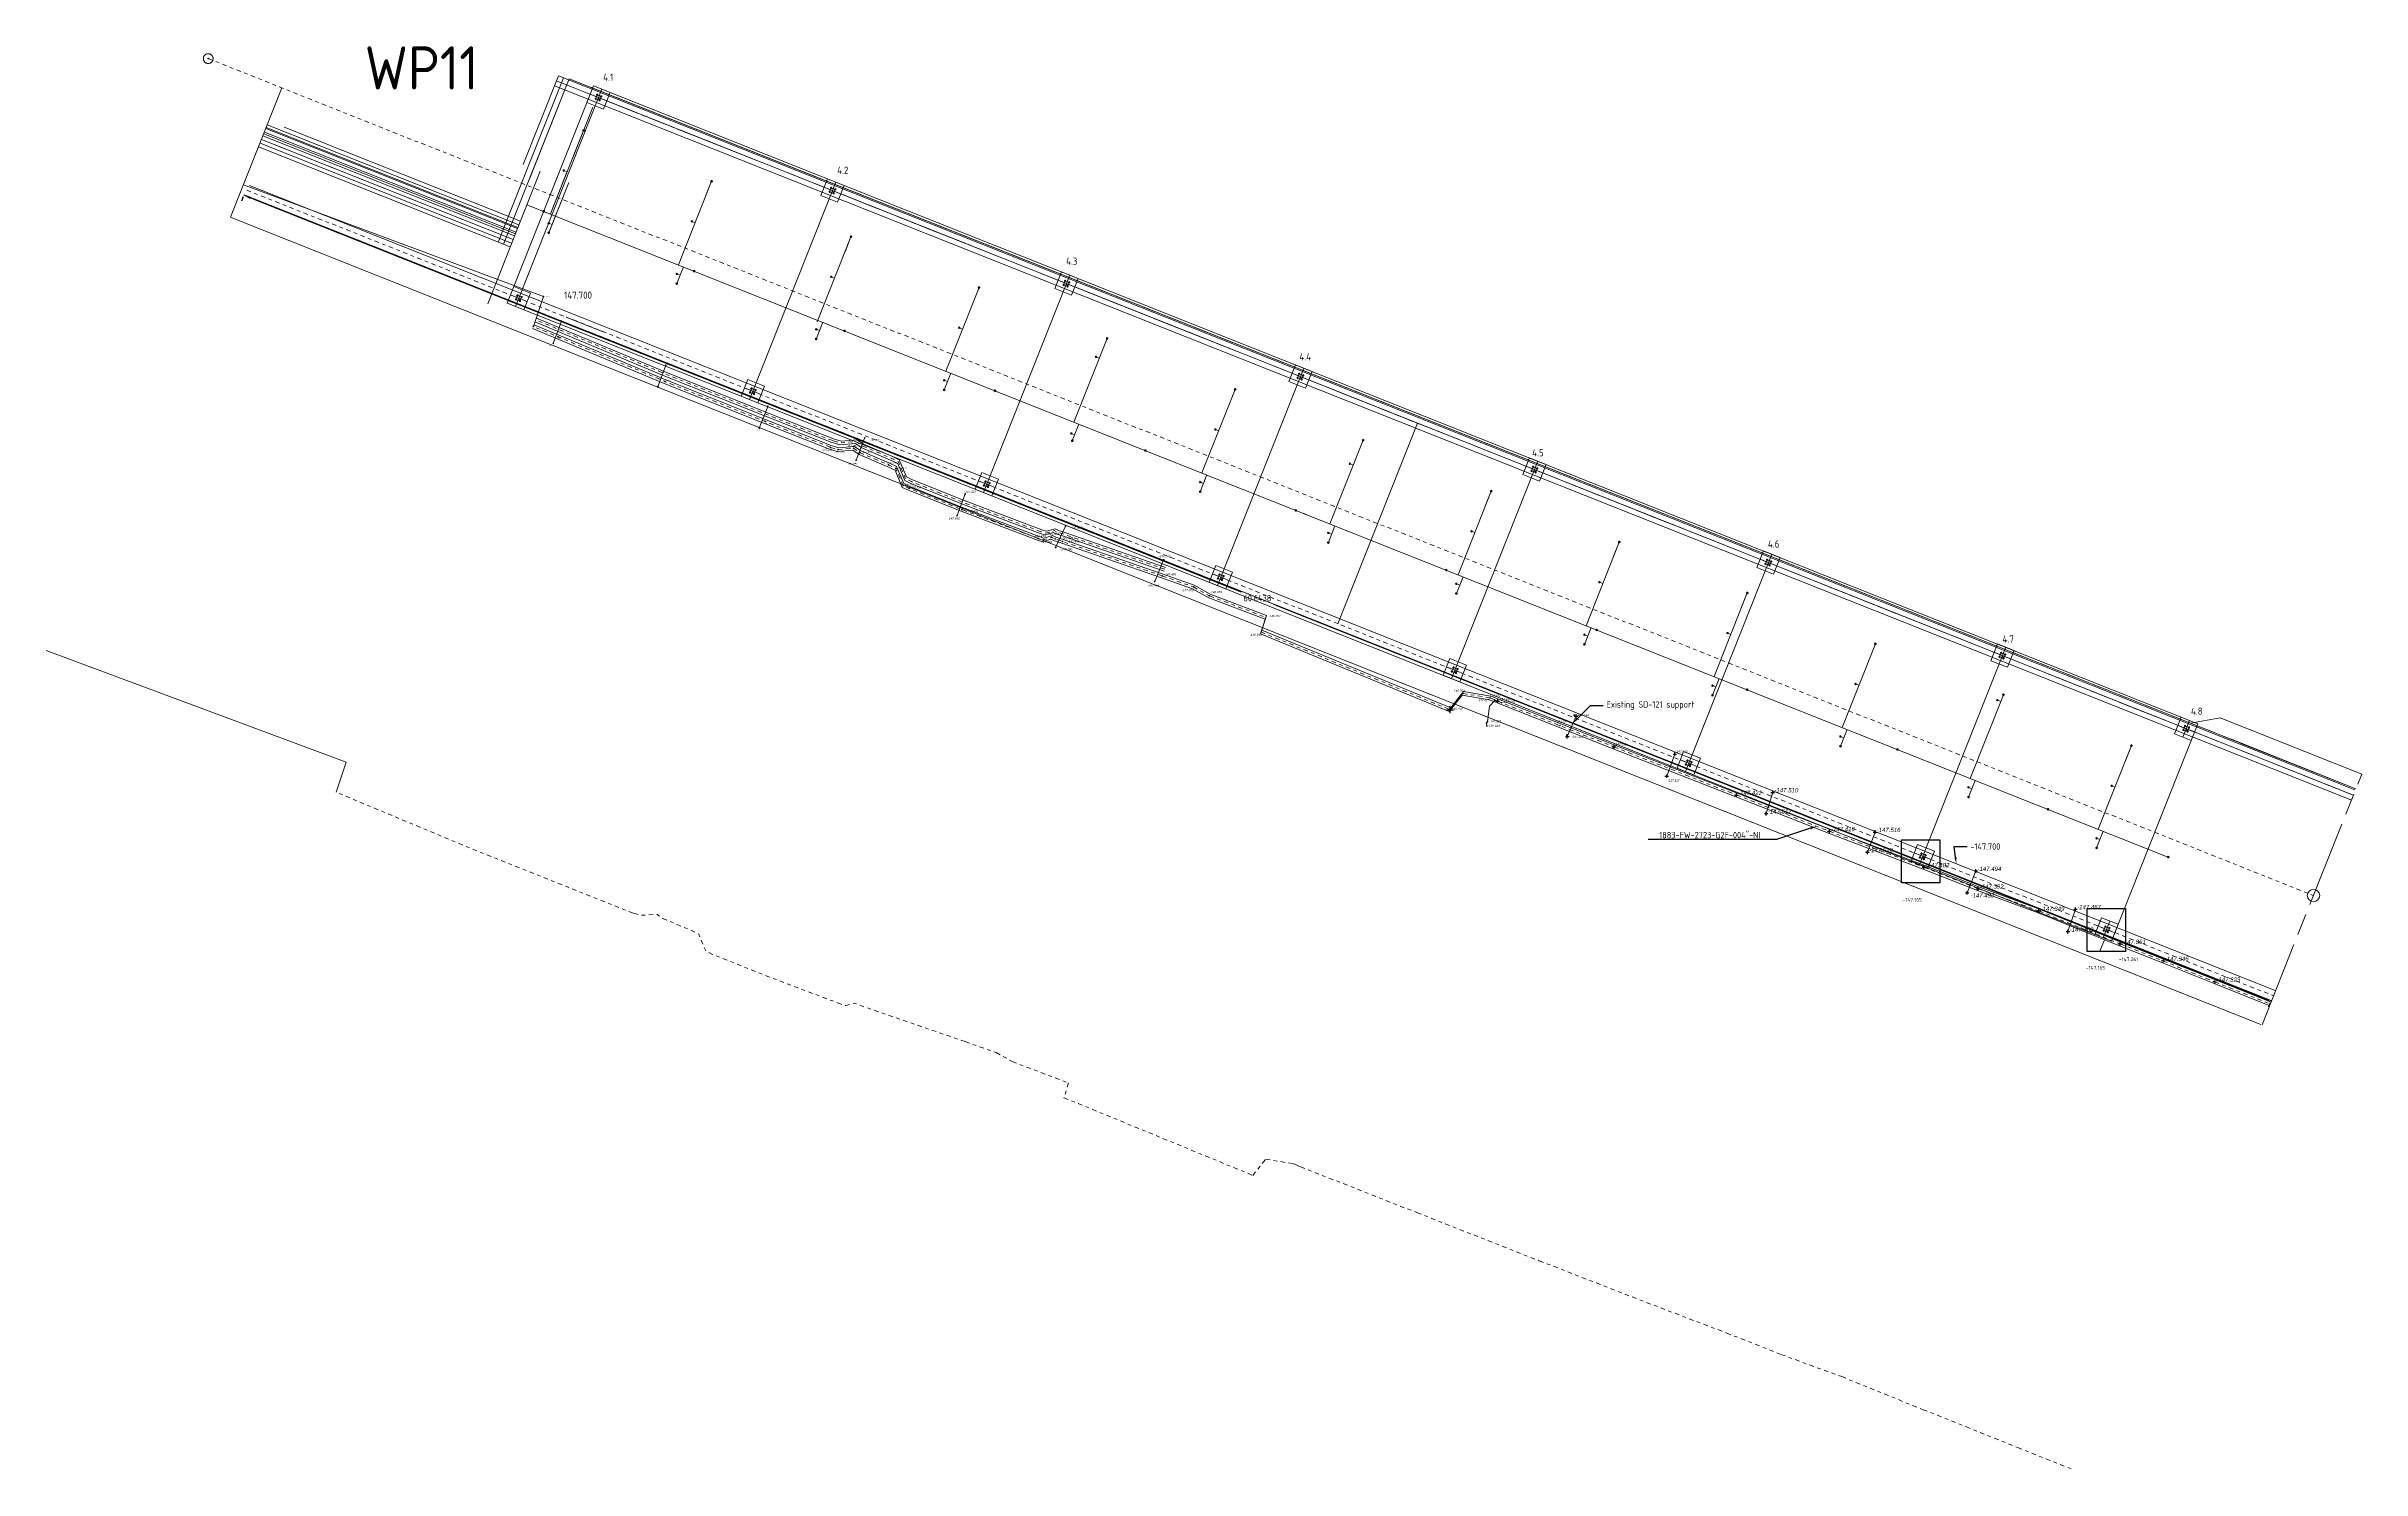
# Model space of a CAD drawing. Extents: x 651137 to 1302312, y 4767326 to 9534713.
# Drawn here: x 651136.6 to 651200.9, y 4767325.6 to 4767365.1 of the extents above; entities outside this region: 3.
import ezdxf
from ezdxf import colors
from ezdxf.entities.mleader import LeaderData, LeaderLine
from ezdxf.math import Vec2, Vec3

# ---------------------------------------------------------------- set-up
doc = ezdxf.new("R2010")
doc.units = 0
doc.header["$LTSCALE"] = 0.1
doc.header["$PDMODE"] = 33
doc.header["$PDSIZE"] = 0.02
for name, pattern in [('1', [0]), ('ACAD_ISO08W100', [36, 24, -3, 6, -3]), ('CENTER', [2, 1.25, -0.25, 0.25, -0.25])]:
    doc.linetypes.add(name, pattern=pattern)
for name, color, linetype in [('1', 7, 'Continuous'), ('Center line', 200, 'Continuous'), ('Fire water line', 1, '1'), ('Number', 7, 'Continuous'), ('picket', 7, 'Continuous'), ('Pipe support', 41, 'Continuous'), ('point', 3, 'Continuous'), ('PVC LINE', 7, '1'), ('SLAB', 7, 'Continuous'), ('SUPPORT LINE', 7, '1'), ('viewport', 7, '1'), ('WP point', 7, 'Continuous'), ('Отметка', 7, 'Continuous')]:
    doc.layers.add(name, color=color, linetype=linetype)
doc.styles.add('000', font='isocp.shx', dxfattribs={"height": 0.1, "bigfont": 'bigfont.shx'})
doc.styles.add('Geocad', font='ariali.ttf', dxfattribs={"height": 0.12})
doc.styles.get("Standard").update_dxf_attribs({"font": 'isocp.shx'})
doc.dimstyles.get("Standard").update_dxf_attribs({"dimtxt": 0.18, "dimasz": 0.18, "dimexe": 0.18, "dimexo": 0.0625, "dimgap": 0.09, "dimtad": 0, "dimtih": 1, "dimtoh": 1, "dimdec": 4, "dimzin": 0, "dimdsep": 46, "dimtxsty": 'Standard', "dimcen": 0.09, "dimadec": 0, "dimazin": 0, "dimtfac": 1, "dimtdec": 4, "dimtofl": 0, "dimtmove": 0, "dimatfit": 3, "dimfxl": 1, "dimtolj": 1, "dimtzin": 0, "dimarcsym": 0})

# ---------------------------------------------------------------- blocks, each defined once
blk = doc.blocks.new('CROSS')
at = {"color": 0}
for p, q in [((-50, 0), (50, 0)), ((0, -50), (0, 50))]:
    blk.add_line(p, q, dxfattribs=at)
blk = doc.blocks.new('*D81')
at = {"layer": 'Defpoints', "color": 0, "transparency": 16777216}
for p in [(651142.054, 4767361.008), (651198.407, 4767338.603), (651198.412, 4767338.616)]:
    blk.add_point(p, dxfattribs=at)
at = {"layer": 'viewport', "color": 0, "lineweight": -2, "transparency": 16777216}
for p, q in [((651142.03, 4767360.95), (651141.982, 4767360.828)), ((651142.216, 4767360.929), (651169.775, 4767349.979)), ((651198.239, 4767338.669), (651170.681, 4767349.619)), ((651198.389, 4767338.558), (651198.34, 4767338.436))]:
    blk.add_line(p, q, dxfattribs=at)
at = {"layer": 'viewport', "color": 0, "transparency": 16777216}
for points in [[(651142.227, 4767360.957), (651142.205, 4767360.901), (651142.049, 4767360.996)], [(651198.25, 4767338.697), (651198.228, 4767338.642), (651198.407, 4767338.603)]]:
    blk.add_solid(points, dxfattribs=at)
at = {"layer": 'viewport', "color": 0, "transparency": 16777216, "insert": (651170.228, 4767349.799), "char_height": 0.18, "attachment_point": 5}
blk.add_mtext('\\A1;60.6438', dxfattribs=at)

msp = doc.modelspace()

# ---------------------------------------------------------------- hatches: boundary and pattern name
at = {"layer": 'Center line', "lineweight": 0}
h = msp.add_hatch(color=1, dxfattribs=at)
h.dxf.hatch_style = 1
edge = h.paths.add_edge_path()
edge.add_arc((651151.49459, 4767362.79855), 0.03782, 0, 360)
h = msp.add_hatch(color=1, dxfattribs=at)
h.dxf.hatch_style = 1
edge = h.paths.add_edge_path()
edge.add_arc((651155.0545, 4767361.38428), 0.03782, 0, 360)
h = msp.add_hatch(color=1, dxfattribs=at)
h.dxf.hatch_style = 1
edge = h.paths.add_edge_path()
edge.add_arc((651150.3857, 4767360.54922), 0.03782, 0, 360)
h = msp.add_hatch(color=1, dxfattribs=at)
h.dxf.hatch_style = 1
edge = h.paths.add_edge_path()
edge.add_arc((651150.52632, 4767359.95533), 0.03782, -43.3383144, 316.6616856, ccw=False)
h = msp.add_hatch(color=1, dxfattribs=at)
h.dxf.hatch_style = 1
edge = h.paths.add_edge_path()
edge.add_arc((651158.92931, 4767359.84474), 0.03782, 0, 360)
h = msp.add_hatch(color=1, dxfattribs=at)
h.dxf.hatch_style = 1
edge = h.paths.add_edge_path()
edge.add_arc((651154.56769, 4767358.88761), 0.03782, 0, 360)
h = msp.add_hatch(color=1, dxfattribs=at)
h.dxf.hatch_style = 1
edge = h.paths.add_edge_path()
edge.add_arc((651154.08616, 4767358.5409), 0.03782, -43.3383144, 316.6616856, ccw=False)
h = msp.add_hatch(color=1, dxfattribs=at)
h.dxf.hatch_style = 1
edge = h.paths.add_edge_path()
edge.add_arc((651162.48918, 4767358.43038), 0.03782, 0, 360)
h = msp.add_hatch(color=1, dxfattribs=at)
h.dxf.hatch_style = 1
edge = h.paths.add_edge_path()
edge.add_arc((651157.96096, 4767357.00134), 0.03782, -43.3383144, 316.6616856, ccw=False)
h = msp.add_hatch(color=1, dxfattribs=at)
h.dxf.hatch_style = 1
edge = h.paths.add_edge_path()
edge.add_arc((651158.74968, 4767357.22599), 0.03782, 0, 360)
h = msp.add_hatch(color=1, dxfattribs=at)
h.dxf.hatch_style = 1
edge = h.paths.add_edge_path()
edge.add_arc((651166.04902, 4767357.01593), 0.03782, 0, 360)
h = msp.add_hatch(color=1, dxfattribs=at)
h.dxf.hatch_style = 1
edge = h.paths.add_edge_path()
edge.add_arc((651161.52091, 4767355.58718), 0.03782, -43.3383144, 316.6616856, ccw=False)
h = msp.add_hatch(color=1, dxfattribs=at)
h.dxf.hatch_style = 1
edge = h.paths.add_edge_path()
edge.add_arc((651162.93167, 4767355.56438), 0.03782, 0, 360)
h = msp.add_hatch(color=1, dxfattribs=at)
h.dxf.hatch_style = 1
edge = h.paths.add_edge_path()
edge.add_arc((651169.60887, 4767355.6015), 0.03782, 0, 360)
h = msp.add_hatch(color=1, dxfattribs=at)
h.dxf.hatch_style = 1
edge = h.paths.add_edge_path()
edge.add_arc((651165.0808, 4767354.17284), 0.03782, -43.3383144, 316.6616856, ccw=False)
h = msp.add_hatch(color=1, dxfattribs=at)
h.dxf.hatch_style = 1
edge = h.paths.add_edge_path()
edge.add_arc((651167.11366, 4767353.90277), 0.03782, 0, 360)
h = msp.add_hatch(color=1, dxfattribs=at)
h.dxf.hatch_style = 1
edge = h.paths.add_edge_path()
edge.add_arc((651173.16871, 4767354.18708), 0.03782, 0, 360)
h = msp.add_hatch(color=1, dxfattribs=at)
h.dxf.hatch_style = 1
edge = h.paths.add_edge_path()
edge.add_arc((651168.64049, 4767352.75804), 0.03782, -43.3383144, 316.6616856, ccw=False)
h = msp.add_hatch(color=1, dxfattribs=at)
h.dxf.hatch_style = 1
edge = h.paths.add_edge_path()
edge.add_arc((651176.72856, 4767352.77265), 0.03782, 0, 360)
h = msp.add_hatch(color=1, dxfattribs=at)
h.dxf.hatch_style = 1
edge = h.paths.add_edge_path()
edge.add_arc((651171.29565, 4767352.24115), 0.03782, 0, 360)
h = msp.add_hatch(color=1, dxfattribs=at)
h.dxf.hatch_style = 1
edge = h.paths.add_edge_path()
edge.add_arc((651172.20056, 4767351.34416), 0.03782, -43.3383144, 316.6616856, ccw=False)
h = msp.add_hatch(color=1, dxfattribs=at)
h.dxf.hatch_style = 1
edge = h.paths.add_edge_path()
edge.add_arc((651180.28859, 4767351.35868), 0.03782, 0, 360)
h = msp.add_hatch(color=1, dxfattribs=at)
h.dxf.hatch_style = 1
edge = h.paths.add_edge_path()
edge.add_arc((651175.47764, 4767350.57954), 0.03782, 0, 360)
h = msp.add_hatch(color=1, dxfattribs=at)
h.dxf.hatch_style = 1
edge = h.paths.add_edge_path()
edge.add_arc((651175.7602, 4767349.92921), 0.03782, -43.3383144, 316.6616856, ccw=False)
h = msp.add_hatch(color=1, dxfattribs=at)
h.dxf.hatch_style = 1
edge = h.paths.add_edge_path()
edge.add_arc((651183.84847, 4767349.94434), 0.03782, 0, 360)
h = msp.add_hatch(color=1, dxfattribs=at)
h.dxf.hatch_style = 1
edge = h.paths.add_edge_path()
edge.add_arc((651179.65963, 4767348.91793), 0.03782, 0, 360)
h = msp.add_hatch(color=1, dxfattribs=at)
h.dxf.hatch_style = 1
edge = h.paths.add_edge_path()
edge.add_arc((651179.32032, 4767348.51548), 0.03782, -43.3383144, 316.6616856, ccw=False)
h = msp.add_hatch(color=1, dxfattribs=at)
h.dxf.hatch_style = 1
edge = h.paths.add_edge_path()
edge.add_arc((651187.40835, 4767348.53), 0.03782, 0, 360)
h = msp.add_hatch(color=1, dxfattribs=at)
h.dxf.hatch_style = 1
edge = h.paths.add_edge_path()
edge.add_arc((651182.88003, 4767347.10071), 0.03782, -43.3383144, 316.6616856, ccw=False)
h = msp.add_hatch(color=1, dxfattribs=at)
h.dxf.hatch_style = 1
edge = h.paths.add_edge_path()
edge.add_arc((651183.84162, 4767347.25632), 0.03782, 0, 360)
h = msp.add_hatch(color=1, dxfattribs=at)
h.dxf.hatch_style = 1
edge = h.paths.add_edge_path()
edge.add_arc((651190.96823, 4767347.11566), 0.03782, 0, 360)
h = msp.add_hatch(color=1, dxfattribs=at)
h.dxf.hatch_style = 1
edge = h.paths.add_edge_path()
edge.add_arc((651186.43893, 4767345.68575), 0.03782, -43.3383144, 316.6616856, ccw=False)
h = msp.add_hatch(color=1, dxfattribs=at)
h.dxf.hatch_style = 1
edge = h.paths.add_edge_path()
edge.add_arc((651188.02361, 4767345.5947), 0.03782, 0, 360)
h = msp.add_hatch(color=1, dxfattribs=at)
h.dxf.hatch_style = 1
edge = h.paths.add_edge_path()
edge.add_arc((651194.52779, 4767345.70052), 0.03782, 0, 360)
h = msp.add_hatch(color=1, dxfattribs=at)
h.dxf.hatch_style = 1
edge = h.paths.add_edge_path()
edge.add_arc((651189.99915, 4767344.27228), 0.03782, -43.3383144, 316.6616856, ccw=False)
h = msp.add_hatch(color=1, dxfattribs=at)
h.dxf.hatch_style = 1
edge = h.paths.add_edge_path()
edge.add_arc((651192.2056, 4767343.93309), 0.03782, 0, 360)
h = msp.add_hatch(color=1, dxfattribs=at)
h.dxf.hatch_style = 1
edge = h.paths.add_edge_path()
edge.add_arc((651193.56006, 4767342.85866), 0.03782, -43.3383144, 316.6616856, ccw=False)
h = msp.add_hatch(color=1, dxfattribs=at)
h.dxf.hatch_style = 1
edge = h.paths.add_edge_path()
edge.add_arc((651195.5512, 4767342.6038), 0.03782, 0, 360)

# ---------------------------------------------------------------- linework, layer by layer
at = {"linetype": 'ACAD_ISO08W100', "lineweight": 0}
for p, q in [((651150.73948, 4767364.1748), (651200.69771, 4767344.32501)), ((651198.16123, 4767337.94115), (651200.92959, 4767344.90861))]:
    msp.add_line(p, q, dxfattribs=at)
at = {"lineweight": 0}
for p, q in [((651149.97888, 4767361.42105, -108.06232), (651150.90195, 4767363.74439, -108.06232)), ((651151.18402, 4767362.01685), (651151.75263, 4767363.44803)), ((651151.03307, 4767361.63706, -151.4), (651150.57154, 4767360.47538, -151.4)), ((651151.01493, 4767357.6091, -151.4), (651152.03719, 4767357.20293, -151.4)), ((651175.90812, 4767350.30135, -158.44953), (651175.94489, 4767350.39389, -151.4)), ((651179.41269, 4767348.74779, -159.60144), (651179.50499, 4767348.98012, -159.60144)), ((651179.46824, 4767348.88762, -159.60144), (651179.50499, 4767348.98012, -159.60144)), ((651196.9917, 4767346.47314, -152.68663), (651196.16938, 4767346.3264, -152.69)), ((651196.62306, 4767346.14616, -152.50556), (651197.28289, 4767345.88401, -152.50556)), ((651196.9917, 4767346.47314, -152.68663), (651200.92959, 4767344.90861, -53.45437)), ((651197.28289, 4767345.88401, -152.50556), (651197.5524, 4767345.77693, -152.50556)), ((651197.28438, 4767345.88776, -152.50553), (651200.76862, 4767344.50348, -152.50553)), ((651197.55091, 4767345.77318, -152.50559), (651200.76822, 4767344.50246, -152.50554)), ((651193.71481, 4767340.14827, -151.4), (651193.77758, 4767340.30625, -151.4)), ((651193.65204, 4767339.99028, -151.4), (651193.71481, 4767340.14827, -151.4))]:
    msp.add_line(p, q, dxfattribs=at)
at = {"color": 1, "linetype": 'ACAD_ISO08W100', "lineweight": 0}
for p, q in [((651151.6756, 4767363.80286), (651152.14026, 4767363.61823)), ((651151.81562, 4767363.47822), (651152.00024, 4767363.94288)), ((651158.18091, 4767361.21812), (651158.64557, 4767361.03349)), ((651158.32093, 4767360.89347), (651158.50555, 4767361.35814)), ((651149.78475, 4767358.3669), (651149.60012, 4767357.90223)), ((651164.68623, 4767358.63338), (651165.15089, 4767358.44875)), ((651164.82624, 4767358.30873), (651165.01087, 4767358.7734)), ((651149.4601, 4767358.22687), (651149.92477, 4767358.04226)), ((651156.29006, 4767355.78216), (651156.10543, 4767355.31749)), ((651171.19154, 4767356.04863), (651171.6562, 4767355.86401)), ((651171.33156, 4767355.72399), (651171.51618, 4767356.18866)), ((651155.96542, 4767355.64213), (651156.43008, 4767355.45751)), ((651162.79537, 4767353.19741), (651162.61075, 4767352.73274)), ((651177.69685, 4767353.46389), (651178.16151, 4767353.27926)), ((651177.83687, 4767353.13925), (651178.0215, 4767353.60391)), ((651162.47073, 4767353.05739), (651162.93539, 4767352.87277)), ((651169.30069, 4767350.61267), (651169.11606, 4767350.148)), ((651184.20217, 4767350.87915), (651184.66683, 4767350.69452)), ((651184.34218, 4767350.5545), (651184.52681, 4767351.01917)), ((651168.97604, 4767350.47265), (651169.44071, 4767350.28803)), ((651175.806, 4767348.02793), (651175.62138, 4767347.56326)), ((651190.70748, 4767348.29441), (651191.17214, 4767348.10978)), ((651190.8475, 4767347.96976), (651191.03212, 4767348.43443)), ((651175.48136, 4767347.8879), (651175.94602, 4767347.70329)), ((651195.8188, 4767346.26354), (651196.28346, 4767346.07891)), ((651195.95881, 4767345.93889), (651196.14344, 4767346.40356)), ((651182.31131, 4767345.44318), (651182.12669, 4767344.97852)), ((651181.98667, 4767345.30316), (651182.45134, 4767345.11854)), ((651188.81663, 4767342.85844), (651188.632, 4767342.39377)), ((651188.49198, 4767342.71842), (651188.95665, 4767342.5338)), ((651193.6033, 4767340.68755), (651194.06797, 4767340.50293)), ((651193.92795, 4767340.82757), (651193.74332, 4767340.3629))]:
    msp.add_line(p, q, dxfattribs=at)
at = {"color": 1, "lineweight": 0}
for p, q in [((651150.57154, 4767360.47538, -151.4), (651151.49459, 4767362.79855, -152.69)), ((651151.32844, 4767362.38035, -152.69), (651151.49459, 4767362.79855, -152.69)), ((651151.08022, 4767361.34932, -152.69), (651150.52632, 4767359.95533, -152.69)), ((651154.13139, 4767359.06096, -151.4), (651155.0545, 4767361.38428, -153.84191)), ((651154.88835, 4767360.96607, -153.84191), (651155.0545, 4767361.38428, -153.84191)), ((651150.69249, 4767360.37353, -152.69), (651150.52632, 4767359.95533, -152.69)), ((651157.98776, 4767357.47491, -152.69), (651158.92931, 4767359.84474, -152.69)), ((651158.76316, 4767359.42654, -152.69), (651158.92931, 4767359.84474, -152.69)), ((651154.27079, 4767359.00557, -151.4), (651154.08616, 4767358.5409, -153.84191)), ((651154.25233, 4767358.95909, -153.84191), (651154.08616, 4767358.5409, -153.84191)), ((651161.56604, 4767356.10698, -151.4), (651162.48918, 4767358.43038, -153.84191)), ((651162.32303, 4767358.01218, -153.84191), (651162.48918, 4767358.43038, -153.84191)), ((651158.14562, 4767357.466, -151.4), (651157.96096, 4767357.00134, -152.69)), ((651158.12713, 4767357.41954, -152.69), (651157.96096, 4767357.00134, -152.69)), ((651165.12589, 4767354.69256, -151.4), (651166.04902, 4767357.01593, -154.99381)), ((651165.88287, 4767356.59773, -154.99381), (651166.04902, 4767357.01593, -154.99381)), ((651161.70547, 4767356.05158, -151.4), (651161.52091, 4767355.58718, -153.84191)), ((651161.68708, 4767356.00538, -153.84191), (651161.52091, 4767355.58718, -153.84191)), ((651168.68573, 4767353.27814, -151.4), (651169.60887, 4767355.6015, -156.14572)), ((651169.44271, 4767355.1833, -156.14572), (651169.60887, 4767355.6015, -156.14572)), ((651165.26532, 4767354.63716, -151.4), (651165.0808, 4767354.17284, -154.99381)), ((651165.24697, 4767354.59104, -154.99381), (651165.0808, 4767354.17284, -154.99381)), ((651172.2454, 4767351.86326, -151.4), (651173.16871, 4767354.18708, -157.29762)), ((651168.82517, 4767353.22274, -151.4), (651168.64049, 4767352.75804, -156.14572)), ((651168.80666, 4767353.17623, -156.14572), (651168.64049, 4767352.75804, -156.14572)), ((651175.80543, 4767350.4493, -151.4), (651176.72856, 4767352.77265, -158.44953)), ((651176.56241, 4767352.35445, -158.44953), (651176.72856, 4767352.77265, -158.44953)), ((651172.38502, 4767351.80832, -151.4), (651172.20056, 4767351.34416, -157.29762)), ((651179.36528, 4767349.03488, -151.4), (651180.28859, 4767351.35868, -159.60144)), ((651180.12243, 4767350.94047, -159.60144), (651180.28859, 4767351.35868, -159.60144)), ((651175.94485, 4767350.39391, -151.4), (651175.7602, 4767349.92921, -158.44953)), ((651175.92637, 4767350.3474, -158.44953), (651175.7602, 4767349.92921, -158.44953)), ((651182.92513, 4767347.62046, -151.4), (651183.84847, 4767349.94434, -160.75334)), ((651183.68232, 4767349.52613, -160.75334), (651183.84847, 4767349.94434, -160.75334)), ((651179.50482, 4767348.97969, -159.60144), (651179.32032, 4767348.51548, -159.60144)), ((651179.48649, 4767348.93368, -159.60144), (651179.32032, 4767348.51548, -159.60144)), ((651186.48498, 4767346.20604, -151.4), (651187.40835, 4767348.53, -161.90525)), ((651187.2422, 4767348.11179, -161.90525), (651187.40835, 4767348.53, -161.90525)), ((651183.06453, 4767347.56507, -151.4), (651182.88003, 4767347.10071, -160.75334)), ((651183.0462, 4767347.5189, -160.75334), (651182.88003, 4767347.10071, -160.75334)), ((651190.04483, 4767344.79162, -151.4), (651190.96823, 4767347.11566, -163.05716)), ((651190.80208, 4767346.69745, -163.05716), (651190.96823, 4767347.11566, -163.05716)), ((651186.62377, 4767346.15089, -151.4), (651186.43893, 4767345.68575, -161.90525)), ((651186.6051, 4767346.10394, -161.90525), (651186.43893, 4767345.68575, -161.90525)), ((651193.60468, 4767343.3772, -151.4), (651194.52779, 4767345.70052, -164.20906)), ((651194.36164, 4767345.28231, -164.20906), (651194.52779, 4767345.70052, -164.20906)), ((651190.18362, 4767344.73647, -151.4), (651189.99915, 4767344.27228, -163.05716)), ((651190.16532, 4767344.69047, -163.05716), (651189.99915, 4767344.27228, -163.05716)), ((651193.74408, 4767343.32181, -151.4), (651193.56006, 4767342.85866, -164.20906)), ((651193.72623, 4767343.27686, -164.20906), (651193.56006, 4767342.85866, -164.20906))]:
    msp.add_line(p, q, dxfattribs=at)
at = {"color": 3, "lineweight": 0}
msp.add_line((651151.08022, 4767361.34931, -152.69), (651150.71099, 4767360.41997, -152.69), dxfattribs=at)
at = {"lineweight": 0, "extrusion": (0.999998, -0.000759552, 0.001916)}
msp.add_line((651195.12193, 4767346.74256), (651195.12248, 4767346.74234, -0.29), dxfattribs=at)
at = {"color": 0, "lineweight": 0}
for p, q in [((651195.3582, 4767339.7175, -147.346), (651195.4582, 4767339.7175, -147.346)), ((651195.4082, 4767339.6675, -147.346), (651195.4082, 4767339.7675, -147.346)), ((651196.7943, 4767339.1381, -147.3231), (651196.8943, 4767339.1381, -147.3231)), ((651196.8443, 4767339.0881, -147.3231), (651196.8443, 4767339.1881, -147.3231))]:
    msp.add_line(p, q, dxfattribs=at)
at = {"lineweight": 0, "flags": 128}
msp.add_lwpolyline([(651149.55242, 4767358.45921), (651149.36775, 4767357.99456), (651193.97566, 4767340.27059), (651196.37578, 4767346.31125), (651151.76787, 4767364.03521), (651149.55245, 4767358.45919)], dxfattribs=at)
at = {"lineweight": 0, "extrusion": (-4.522e-17, -1.1381e-16, -1), "elevation": 0, "flags": 128}
for points in [[(-651151.90789, 4767363.71056), (-651149.6924, 4767358.13458)], [(-651151.67556, 4767363.80287), (-651152.14023, 4767363.61825)], [(-651151.81558, 4767363.47823), (-651152.00021, 4767363.94289)], [(-651200.69775, 4767344.32499), (-651151.90789, 4767363.71056)], [(-651156.19771, 4767355.54984), (-651158.41321, 4767361.12582)], [(-651158.18088, 4767361.21813), (-651158.64554, 4767361.03351)], [(-651158.3209, 4767360.89349), (-651158.50552, 4767361.35815)], [(-651149.60009, 4767357.90225), (-651149.78471, 4767358.36691)], [(-651162.70303, 4767352.96509), (-651164.91852, 4767358.54108)], [(-651164.68619, 4767358.63339), (-651165.15085, 4767358.44876)], [(-651164.82621, 4767358.30874), (-651165.01083, 4767358.77341)], [(-651149.46007, 4767358.22689), (-651149.92473, 4767358.04227)], [(-651156.1054, 4767355.3175), (-651156.29003, 4767355.78217)], [(-651169.20834, 4767350.38035), (-651171.42384, 4767355.95633)], [(-651171.1915, 4767356.04865), (-651171.65617, 4767355.86402)], [(-651171.33152, 4767355.724), (-651171.51615, 4767356.18867)], [(-651155.96538, 4767355.64215), (-651156.43005, 4767355.45752)], [(-651172.461, 4767349.08798), (-651174.67649, 4767354.66396)], [(-651162.61072, 4767352.73276), (-651162.79534, 4767353.19743)], [(-651175.71366, 4767347.79561), (-651177.92915, 4767353.37159)], [(-651177.69682, 4767353.4639), (-651178.16148, 4767353.27928)], [(-651177.83684, 4767353.13926), (-651178.02146, 4767353.60392)], [(-651162.4707, 4767353.05741), (-651162.93536, 4767352.87278)], [(-651169.11603, 4767350.14802), (-651169.30065, 4767350.61268)], [(-651182.21897, 4767345.21087), (-651184.43446, 4767350.78685)], [(-651184.20213, 4767350.87916), (-651184.6668, 4767350.69454)], [(-651184.34215, 4767350.55452), (-651184.52678, 4767351.01918)], [(-651168.97601, 4767350.47266), (-651169.44067, 4767350.28804)], [(-651175.62134, 4767347.56328), (-651175.80597, 4767348.02794)], [(-651188.72428, 4767342.62612), (-651190.93978, 4767348.20211)], [(-651190.70744, 4767348.29442), (-651191.17211, 4767348.10979)], [(-651190.84746, 4767347.96977), (-651191.03209, 4767348.43444)], [(-651175.48132, 4767347.88792), (-651175.94599, 4767347.7033)], [(-651195.81876, 4767346.26355), (-651196.28343, 4767346.07892)], [(-651195.95878, 4767345.9389), (-651196.14341, 4767346.40357)], [(-651182.12666, 4767344.97853), (-651182.31128, 4767345.4432)], [(-651181.98664, 4767345.30318), (-651182.4513, 4767345.11855)], [(-651188.63197, 4767342.39379), (-651188.81659, 4767342.85846)], [(-651188.49195, 4767342.71843), (-651188.95662, 4767342.53381)], [(-651193.60327, 4767340.68757), (-651194.06793, 4767340.50294)], [(-651193.74329, 4767340.36292), (-651193.92791, 4767340.82759)]]:
    msp.add_lwpolyline(points, dxfattribs=at)
for points in [[(-651151.58325, 4767363.57054), (-651151.76787, 4767364.03521), (-651152.23254, 4767363.85058), (-651152.04792, 4767363.38592)], [(-651151.90789, 4767363.71056), (-651151.88574, 4767363.6548), (-651151.82998, 4767363.67696), (-651151.87429, 4767363.78848), (-651151.98581, 4767363.74417), (-651151.9415, 4767363.63265)], [(-651158.08856, 4767360.9858), (-651158.27319, 4767361.45046), (-651158.73785, 4767361.26584), (-651158.55323, 4767360.80117)], [(-651158.41321, 4767361.12582), (-651158.39105, 4767361.07006), (-651158.33529, 4767361.09221), (-651158.3796, 4767361.20373), (-651158.49112, 4767361.15942), (-651158.44681, 4767361.0479)], [(-651149.36776, 4767357.99456), (-651149.55238, 4767358.45922), (-651150.01705, 4767358.2746), (-651149.83242, 4767357.80993)], [(-651164.59388, 4767358.40106), (-651164.7785, 4767358.86572), (-651165.24317, 4767358.6811), (-651165.05854, 4767358.21643)], [(-651164.91852, 4767358.54108), (-651164.89637, 4767358.48532), (-651164.84061, 4767358.50747), (-651164.88492, 4767358.61899), (-651164.99644, 4767358.57468), (-651164.95213, 4767358.46316)], [(-651149.6924, 4767358.13458), (-651149.67025, 4767358.07882), (-651149.61449, 4767358.10097), (-651149.6588, 4767358.21249), (-651149.77032, 4767358.16818), (-651149.72601, 4767358.05666)], [(-651155.87307, 4767355.40982), (-651156.05769, 4767355.87448), (-651156.52236, 4767355.68986), (-651156.33773, 4767355.22519)], [(-651171.09919, 4767355.81631), (-651171.28382, 4767356.28098), (-651171.74848, 4767356.09635), (-651171.56386, 4767355.63169)], [(-651171.42384, 4767355.95633), (-651171.40168, 4767355.90057), (-651171.34592, 4767355.92273), (-651171.39023, 4767356.03425), (-651171.50175, 4767355.98994), (-651171.45744, 4767355.87842)], [(-651156.19771, 4767355.54984), (-651156.17556, 4767355.49408), (-651156.1198, 4767355.51623), (-651156.16411, 4767355.62775), (-651156.27563, 4767355.58344), (-651156.23132, 4767355.47192)], [(-651162.37838, 4767352.82507), (-651162.56301, 4767353.28974), (-651163.02767, 4767353.10511), (-651162.84305, 4767352.64045)], [(-651177.6045, 4767353.23157), (-651177.78913, 4767353.69624), (-651178.25379, 4767353.51161), (-651178.06917, 4767353.04695)], [(-651177.92915, 4767353.37159), (-651177.90699, 4767353.31583), (-651177.85123, 4767353.33799), (-651177.89554, 4767353.44951), (-651178.00706, 4767353.4052), (-651177.96275, 4767353.29368)], [(-651162.70303, 4767352.96509), (-651162.68087, 4767352.90933), (-651162.62511, 4767352.93149), (-651162.66942, 4767353.04301), (-651162.78094, 4767352.9987), (-651162.73663, 4767352.88718)], [(-651168.8837, 4767350.24033), (-651169.06832, 4767350.705), (-651169.53299, 4767350.52037), (-651169.34836, 4767350.05571)], [(-651184.10982, 4767350.64683), (-651184.29444, 4767351.11149), (-651184.75911, 4767350.92687), (-651184.57448, 4767350.4622)], [(-651184.43446, 4767350.78685), (-651184.41231, 4767350.73109), (-651184.35655, 4767350.75324), (-651184.40086, 4767350.86476), (-651184.51238, 4767350.82045), (-651184.46807, 4767350.70893)], [(-651169.20834, 4767350.38035), (-651169.18619, 4767350.32459), (-651169.13043, 4767350.34675), (-651169.17474, 4767350.45827), (-651169.28626, 4767350.41396), (-651169.24195, 4767350.30244)], [(-651175.38901, 4767347.65559), (-651175.57364, 4767348.12025), (-651176.0383, 4767347.93563), (-651175.85368, 4767347.47096)], [(-651190.61513, 4767348.06209), (-651190.79976, 4767348.52675), (-651191.26442, 4767348.34213), (-651191.0798, 4767347.87746)], [(-651190.93978, 4767348.20211), (-651190.91762, 4767348.14635), (-651190.86186, 4767348.1685), (-651190.90617, 4767348.28002), (-651191.01769, 4767348.23571), (-651190.97338, 4767348.12419)], [(-651175.71366, 4767347.79561), (-651175.6915, 4767347.73985), (-651175.63574, 4767347.762), (-651175.68005, 4767347.87352), (-651175.79157, 4767347.82921), (-651175.74726, 4767347.71769)], [(-651195.72645, 4767346.03122), (-651195.91107, 4767346.49588), (-651196.37574, 4767346.31126), (-651196.19111, 4767345.84659)], [(-651196.05109, 4767346.17124), (-651196.02894, 4767346.11548), (-651195.97318, 4767346.13763), (-651196.01749, 4767346.24915), (-651196.12901, 4767346.20484), (-651196.0847, 4767346.09332)], [(-651181.89432, 4767345.07084), (-651182.07895, 4767345.53551), (-651182.54361, 4767345.35089), (-651182.35899, 4767344.88622)], [(-651182.21897, 4767345.21087), (-651182.19681, 4767345.15511), (-651182.14105, 4767345.17726), (-651182.18536, 4767345.28878), (-651182.29688, 4767345.24447), (-651182.25257, 4767345.13295)], [(-651188.39964, 4767342.4861), (-651188.58426, 4767342.95077), (-651189.04893, 4767342.76614), (-651188.8643, 4767342.30148)], [(-651188.72428, 4767342.62612), (-651188.70213, 4767342.57036), (-651188.64637, 4767342.59252), (-651188.69068, 4767342.70404), (-651188.8022, 4767342.65973), (-651188.75789, 4767342.54821)], [(-651193.51096, 4767340.45523), (-651193.69558, 4767340.9199), (-651194.16025, 4767340.73527), (-651193.97562, 4767340.27061)], [(-651193.8356, 4767340.59525), (-651193.81345, 4767340.53949), (-651193.75769, 4767340.56165), (-651193.802, 4767340.67317), (-651193.91352, 4767340.62886), (-651193.86921, 4767340.51734)]]:
    msp.add_lwpolyline(points, close=True, dxfattribs=at)
at = {"color": 1, "linetype": 'ACAD_ISO08W100', "lineweight": 0}
for points in [[(651152.23258, 4767363.85057), (651151.76791, 4767364.0352), (651151.58329, 4767363.57053), (651152.04794, 4767363.3859), (651152.23258, 4767363.85057)], [(651151.85217, 4767363.7327), (651151.83001, 4767363.67694), (651151.88577, 4767363.65479)], [(651151.85217, 4767363.7327), (651151.87432, 4767363.78846), (651151.93008, 4767363.76631)], [(651151.96369, 4767363.68839), (651151.94153, 4767363.63263), (651151.88577, 4767363.65479)], [(651151.96369, 4767363.68839), (651151.98584, 4767363.74415), (651151.93008, 4767363.76631)], [(651158.73789, 4767361.26583), (651158.27322, 4767361.45045), (651158.0886, 4767360.98579), (651158.55326, 4767360.80116), (651158.73789, 4767361.26583)], [(651158.35748, 4767361.14796), (651158.33533, 4767361.0922), (651158.39109, 4767361.07005)], [(651158.35748, 4767361.14796), (651158.37964, 4767361.20372), (651158.4354, 4767361.18157)], [(651158.469, 4767361.10365), (651158.44685, 4767361.04789), (651158.39109, 4767361.07005)], [(651158.469, 4767361.10365), (651158.49116, 4767361.15941), (651158.4354, 4767361.18157)], [(651149.83246, 4767357.80992), (651149.36779, 4767357.99454), (651149.55242, 4767358.45921), (651150.01708, 4767358.27459), (651149.83246, 4767357.80992)], [(651165.2432, 4767358.68109), (651164.77854, 4767358.86571), (651164.59391, 4767358.40104), (651165.05857, 4767358.21642), (651165.2432, 4767358.68109)], [(651164.86279, 4767358.56322), (651164.84064, 4767358.50746), (651164.8964, 4767358.4853)], [(651164.8628, 4767358.56322), (651164.88495, 4767358.61898), (651164.94071, 4767358.59682)], [(651164.97431, 4767358.51891), (651164.95216, 4767358.46315), (651164.8964, 4767358.4853)], [(651164.97431, 4767358.51891), (651164.99647, 4767358.57467), (651164.94071, 4767358.59682)], [(651149.63667, 4767358.15672), (651149.61452, 4767358.10096), (651149.67028, 4767358.0788)], [(651149.63667, 4767358.15672), (651149.65883, 4767358.21248), (651149.71459, 4767358.19033)], [(651149.74819, 4767358.11241), (651149.72604, 4767358.05665), (651149.67028, 4767358.0788)], [(651149.74819, 4767358.11241), (651149.77035, 4767358.16817), (651149.71459, 4767358.19033)], [(651156.33777, 4767355.22517), (651155.8731, 4767355.4098), (651156.05773, 4767355.87446), (651156.52239, 4767355.68985), (651156.33777, 4767355.22517)], [(651171.74852, 4767356.09634), (651171.28385, 4767356.28097), (651171.09923, 4767355.8163), (651171.56388, 4767355.63167), (651171.74852, 4767356.09634)], [(651171.36811, 4767355.97847), (651171.34595, 4767355.92271), (651171.40171, 4767355.90056)], [(651171.36811, 4767355.97848), (651171.39026, 4767356.03424), (651171.44602, 4767356.01208)], [(651171.47963, 4767355.93416), (651171.45747, 4767355.87841), (651171.40171, 4767355.90056)], [(651171.47963, 4767355.93417), (651171.50178, 4767355.98993), (651171.44602, 4767356.01208)], [(651156.14199, 4767355.57198), (651156.11983, 4767355.51622), (651156.17559, 4767355.49406)], [(651156.14199, 4767355.57198), (651156.16414, 4767355.62774), (651156.2199, 4767355.60558)], [(651156.25351, 4767355.52767), (651156.23135, 4767355.47191), (651156.17559, 4767355.49406)], [(651156.25351, 4767355.52767), (651156.27566, 4767355.58343), (651156.2199, 4767355.60558)], [(651162.84308, 4767352.64043), (651162.37842, 4767352.82506), (651162.56304, 4767353.28972), (651163.0277, 4767353.1051), (651162.84308, 4767352.64043)], [(651178.25383, 4767353.5116), (651177.78917, 4767353.69622), (651177.60454, 4767353.23156), (651178.0692, 4767353.04693), (651178.25383, 4767353.5116)], [(651177.87342, 4767353.39373), (651177.85127, 4767353.33797), (651177.90703, 4767353.31582)], [(651177.87342, 4767353.39373), (651177.89558, 4767353.44949), (651177.95134, 4767353.42734)], [(651177.98494, 4767353.34942), (651177.96279, 4767353.29366), (651177.90703, 4767353.31582)], [(651177.98494, 4767353.34942), (651178.0071, 4767353.40518), (651177.95134, 4767353.42734)], [(651162.6473, 4767352.98723), (651162.62515, 4767352.93147), (651162.68091, 4767352.90932)], [(651162.6473, 4767352.98724), (651162.66946, 4767353.043), (651162.72522, 4767353.02084)], [(651162.75882, 4767352.94292), (651162.73667, 4767352.88716), (651162.68091, 4767352.90932)], [(651162.75882, 4767352.94293), (651162.78098, 4767352.99869), (651162.72522, 4767353.02084)], [(651169.3484, 4767350.05569), (651168.88373, 4767350.24031), (651169.06836, 4767350.70498), (651169.53302, 4767350.52036), (651169.3484, 4767350.05569)], [(651184.75914, 4767350.92686), (651184.29448, 4767351.11148), (651184.10985, 4767350.64682), (651184.57451, 4767350.46219), (651184.75914, 4767350.92686)], [(651184.37874, 4767350.80899), (651184.35658, 4767350.75323), (651184.41234, 4767350.73107)], [(651184.37874, 4767350.80899), (651184.40089, 4767350.86475), (651184.45665, 4767350.8426)], [(651184.49026, 4767350.76468), (651184.4681, 4767350.70892), (651184.41234, 4767350.73107)], [(651184.49026, 4767350.76468), (651184.51241, 4767350.82044), (651184.45665, 4767350.8426)], [(651169.15261, 4767350.40249), (651169.13046, 4767350.34673), (651169.18622, 4767350.32458)], [(651169.15262, 4767350.40249), (651169.17477, 4767350.45825), (651169.23053, 4767350.4361)], [(651169.26413, 4767350.35818), (651169.24198, 4767350.30242), (651169.18622, 4767350.32458)], [(651169.26413, 4767350.35818), (651169.28629, 4767350.41394), (651169.23053, 4767350.4361)], [(651175.85371, 4767347.47095), (651175.38905, 4767347.65557), (651175.57367, 4767348.12024), (651176.03833, 4767347.93562), (651175.85371, 4767347.47095)], [(651191.26446, 4767348.34211), (651190.79979, 4767348.52674), (651190.61517, 4767348.06207), (651191.07983, 4767347.87745), (651191.26446, 4767348.34211)], [(651190.88405, 4767348.22425), (651190.86189, 4767348.16849), (651190.91765, 4767348.14633)], [(651190.88405, 4767348.22425), (651190.9062, 4767348.28001), (651190.96196, 4767348.25785)], [(651190.99557, 4767348.17994), (651190.97341, 4767348.12418), (651190.91765, 4767348.14633)], [(651190.99557, 4767348.17994), (651191.01772, 4767348.2357), (651190.96196, 4767348.25785)], [(651175.65793, 4767347.81775), (651175.63577, 4767347.76199), (651175.69153, 4767347.73983)], [(651175.65793, 4767347.81775), (651175.68008, 4767347.87351), (651175.73584, 4767347.85136)], [(651175.76945, 4767347.77344), (651175.74729, 4767347.71768), (651175.69153, 4767347.73983)], [(651175.76945, 4767347.77344), (651175.7916, 4767347.8292), (651175.73584, 4767347.85136)], [(651196.37578, 4767346.31125), (651195.91111, 4767346.49587), (651195.72649, 4767346.0312), (651196.19114, 4767345.84658), (651196.37578, 4767346.31125)], [(651195.99537, 4767346.19338), (651195.97321, 4767346.13762), (651196.02897, 4767346.11546)], [(651195.99537, 4767346.19338), (651196.01752, 4767346.24914), (651196.07328, 4767346.22698)], [(651196.10689, 4767346.14907), (651196.08473, 4767346.09331), (651196.02897, 4767346.11546)], [(651196.10689, 4767346.14907), (651196.12904, 4767346.20483), (651196.07328, 4767346.22698)], [(651182.35902, 4767344.8862), (651181.89436, 4767345.07083), (651182.07898, 4767345.53549), (651182.54365, 4767345.35088), (651182.35902, 4767344.8862)], [(651182.16324, 4767345.23301), (651182.14109, 4767345.17725), (651182.19685, 4767345.15509)], [(651182.16324, 4767345.23301), (651182.1854, 4767345.28877), (651182.24116, 4767345.26661)], [(651182.27476, 4767345.1887), (651182.25261, 4767345.13294), (651182.19685, 4767345.15509)], [(651182.27476, 4767345.1887), (651182.29692, 4767345.24446), (651182.24116, 4767345.26661)], [(651188.86434, 4767342.30146), (651188.39967, 4767342.48608), (651188.5843, 4767342.95075), (651189.04896, 4767342.76613), (651188.86434, 4767342.30146)], [(651188.66856, 4767342.64826), (651188.6464, 4767342.5925), (651188.70216, 4767342.57035)], [(651188.66856, 4767342.64826), (651188.69071, 4767342.70402), (651188.74647, 4767342.68187)], [(651188.78008, 4767342.60395), (651188.75792, 4767342.54819), (651188.70216, 4767342.57035)], [(651188.78008, 4767342.60396), (651188.80223, 4767342.65971), (651188.74647, 4767342.68187)], [(651193.97566, 4767340.27059), (651193.51099, 4767340.45522), (651193.69561, 4767340.91988), (651194.16028, 4767340.73526), (651193.97566, 4767340.27059)], [(651193.77987, 4767340.61739), (651193.75772, 4767340.56163), (651193.81348, 4767340.53948)], [(651193.77987, 4767340.6174), (651193.80203, 4767340.67316), (651193.85779, 4767340.651)], [(651193.89139, 4767340.57308), (651193.86924, 4767340.51732), (651193.81348, 4767340.53948)], [(651193.89139, 4767340.57309), (651193.91355, 4767340.62885), (651193.85779, 4767340.651)]]:
    msp.add_lwpolyline(points, dxfattribs=at)
at = {"linetype": 'ACAD_ISO08W100', "lineweight": 0}
msp.add_circle((651141.059, 4767364.793), 0.13566, dxfattribs=at)
at = {"color": 1, "linetype": 'ACAD_ISO08W100', "lineweight": 0}
for centre in [(651151.83001, 4767363.67694), (651151.87432, 4767363.78846), (651151.94153, 4767363.63263), (651151.98584, 4767363.74415), (651158.33533, 4767361.0922), (651158.37964, 4767361.20372), (651158.44685, 4767361.04789), (651158.49116, 4767361.15941), (651164.84064, 4767358.50746), (651164.88495, 4767358.61898), (651164.95216, 4767358.46315), (651164.99647, 4767358.57467), (651149.61452, 4767358.10096), (651149.65883, 4767358.21248), (651149.72604, 4767358.05665), (651149.77035, 4767358.16817), (651171.34595, 4767355.92271), (651171.39026, 4767356.03424), (651171.45747, 4767355.87841), (651171.50178, 4767355.98993), (651156.11983, 4767355.51622), (651156.16414, 4767355.62774), (651156.23135, 4767355.47191), (651156.27566, 4767355.58343), (651177.85127, 4767353.33797), (651177.89558, 4767353.44949), (651177.96279, 4767353.29366), (651178.0071, 4767353.40518), (651162.62515, 4767352.93147), (651162.66946, 4767353.043), (651162.73667, 4767352.88716), (651162.78098, 4767352.99869), (651184.35658, 4767350.75323), (651184.40089, 4767350.86475), (651184.4681, 4767350.70892), (651184.51241, 4767350.82044), (651169.13046, 4767350.34673), (651169.17477, 4767350.45825), (651169.24198, 4767350.30242), (651169.28629, 4767350.41394), (651190.86189, 4767348.16849), (651190.9062, 4767348.28001), (651190.97341, 4767348.12418), (651191.01772, 4767348.2357), (651175.63577, 4767347.76199), (651175.68008, 4767347.87351), (651175.74729, 4767347.71768), (651175.7916, 4767347.8292), (651195.97321, 4767346.13762), (651196.01752, 4767346.24914), (651196.08473, 4767346.09331), (651196.12904, 4767346.20483), (651182.14109, 4767345.17725), (651182.1854, 4767345.28877), (651182.25261, 4767345.13294), (651182.29692, 4767345.24446), (651188.6464, 4767342.5925), (651188.69071, 4767342.70402), (651188.75792, 4767342.54819), (651188.80223, 4767342.65971), (651193.75772, 4767340.56163), (651193.80203, 4767340.67316), (651193.86924, 4767340.51732), (651193.91355, 4767340.62885)]:
    msp.add_circle(centre, 0.017, dxfattribs=at)
at = {"lineweight": 0, "extrusion": (-4.522e-17, -1.1381e-16, -1)}
for centre in [(-651151.82998, 4767363.67696), (-651151.87429, 4767363.78848), (-651151.9415, 4767363.63265), (-651151.98581, 4767363.74417), (-651158.33529, 4767361.09221), (-651158.3796, 4767361.20373), (-651158.44681, 4767361.0479), (-651158.49112, 4767361.15942), (-651164.84061, 4767358.50747), (-651164.88492, 4767358.61899), (-651164.95213, 4767358.46316), (-651164.99644, 4767358.57468), (-651149.61449, 4767358.10097), (-651149.6588, 4767358.21249), (-651149.72601, 4767358.05666), (-651149.77032, 4767358.16818), (-651171.34592, 4767355.92273), (-651171.39023, 4767356.03425), (-651171.45744, 4767355.87842), (-651171.50175, 4767355.98994), (-651156.1198, 4767355.51623), (-651156.16411, 4767355.62775), (-651156.23132, 4767355.47192), (-651156.27563, 4767355.58344), (-651177.85123, 4767353.33799), (-651177.89554, 4767353.44951), (-651177.96275, 4767353.29368), (-651178.00706, 4767353.4052), (-651162.62511, 4767352.93149), (-651162.66942, 4767353.04301), (-651162.73663, 4767352.88718), (-651162.78094, 4767352.9987), (-651184.35655, 4767350.75324), (-651184.40086, 4767350.86476), (-651184.46807, 4767350.70893), (-651184.51238, 4767350.82045), (-651169.13043, 4767350.34675), (-651169.17474, 4767350.45827), (-651169.24195, 4767350.30244), (-651169.28626, 4767350.41396), (-651190.86186, 4767348.1685), (-651190.90617, 4767348.28002), (-651190.97338, 4767348.12419), (-651191.01769, 4767348.23571), (-651175.63574, 4767347.762), (-651175.68005, 4767347.87352), (-651175.74726, 4767347.71769), (-651175.79157, 4767347.82921), (-651195.97318, 4767346.13763), (-651196.01749, 4767346.24915), (-651196.0847, 4767346.09332), (-651196.12901, 4767346.20484), (-651182.14105, 4767345.17726), (-651182.18536, 4767345.28878), (-651182.25257, 4767345.13295), (-651182.29688, 4767345.24447), (-651188.64637, 4767342.59252), (-651188.69068, 4767342.70404), (-651188.75789, 4767342.54821), (-651188.8022, 4767342.65973), (-651193.75769, 4767340.56165), (-651193.802, 4767340.67317), (-651193.86921, 4767340.51734), (-651193.91352, 4767340.62886)]:
    msp.add_circle(centre, 0.012, dxfattribs=at)
at = {"color": 1, "lineweight": 0}
for centre in [(651150.94411, 4767361.6839, -152.045), (651150.52571, 4767360.22458, -151.4), (651154.50396, 4767360.26948, -152.045), (651154.08556, 4767358.81016, -151.4), (651158.3788, 4767358.72991, -152.045), (651157.9603, 4767357.27045, -152.69), (651161.93861, 4767357.3155, -152.045), (651165.73842, 4767356.50514, -150.24809), (651161.52012, 4767355.85595, -153.84191), (651169.05831, 4767354.48666, -152.045), (651165.05421, 4767354.37671, -151.4), (651172.80231, 4767353.53583, -151.4), (651168.63976, 4767353.02696, -156.14572), (651172.19958, 4767351.61247, -157.29762), (651176.178, 4767351.65782, -152.045), (651175.7594, 4767350.19797, -158.44953), (651179.73785, 4767350.2434, -152.045), (651179.31975, 4767348.78471, -159.60144), (651183.2977, 4767348.82898, -152.045), (651182.87904, 4767347.36899, -160.75334), (651186.85787, 4767347.41522, -162.55025), (651190.80111, 4767346.96603, -163.05716), (651186.43822, 4767345.95474, -161.90525), (651189.99804, 4767344.54025, -163.05716), (651193.97725, 4767344.58572, -152.045), (651193.55885, 4767343.1264, -151.4)]:
    msp.add_circle(centre, 0.02064, dxfattribs=at)
at = {"lineweight": 0}
msp.add_circle((651150.75495, 4767361.47855, -108.06232), 0.008, dxfattribs=at)
at = {"color": 159, "lineweight": 0, "true_color": 0x22346e}
for centre in [(651150.3857, 4767360.54922), (651154.56769, 4767358.88761, -151.4), (651158.74968, 4767357.22599, -151.4), (651162.93167, 4767355.56438, -151.4), (651167.11366, 4767353.90277, -151.4), (651171.29565, 4767352.24115, -151.4), (651175.47764, 4767350.57954, -151.4), (651179.65963, 4767348.91793, -151.4), (651183.84162, 4767347.25632, -151.4), (651188.02361, 4767345.5947, -151.4), (651192.2056, 4767343.93309, -151.4), (651195.5512, 4767342.6038, -151.4)]:
    msp.add_circle(centre, 0.02064, dxfattribs=at)
at = {"color": 3, "lineweight": 0}
msp.add_circle((651199.59, 4767341.537), 0.17277, dxfattribs=at)
at = {"layer": '1', "color": 6, "lineweight": 0}
for p in [(651150.3797, 4767358.1862, -147.1986), (651150.09762, 4767357.34872, -147.439), (651150.09762, 4767357.34872, -147.439), (651150.789, 4767357.06, -147.459), (651150.841, 4767357.04, -147.459), (651150.884, 4767357.496, -147.478), (651150.652, 4767356.879, -147.479), (651153.758, 4767355.822, -147.472), (651153.78, 4767356.276, -147.485), (651153.559, 4767355.676, -147.489), (651156.613, 4767355.13, -147.486), (651156.38, 4767354.525, -147.464), (651156.548, 4767354.707, -147.462), (651158.355, 4767353.992, -147.451), (651158.568, 4767353.926, -147.448), (651159.004, 4767353.963, -147.488), (651159.181, 4767353.841, -147.437), (651159.309, 4767354.25, -147.456), (651159.07, 4767353.63, -147.445), (651159.975, 4767353.503, -147.43), (651160.177, 4767353.404, -147.421), (651160.376, 4767352.93, -147.409), (651160.544, 4767352.851, -147.409), (651162.103, 4767352.694, -147.41), (651161.878, 4767352.092, -147.415), (651162.009, 4767352.264, -147.401), (651164.138, 4767351.458, -147.439), (651164.273, 4767351.419, -147.44), (651164.51, 4767351.489, -147.434), (651164.608, 4767351.445, -147.439), (651164.619, 4767351.205, -147.45), (651164.811, 4767351.375, -147.44), (651164.896, 4767351.801, -147.448), (651167.622, 4767350.863, -147.469), (651167.372, 4767350.258, -147.468), (651167.585, 4767350.417, -147.455), (651168.448, 4767350.112, -147.46), (651168.897, 4767349.862, -146.784), (651175.938, 4767347.152, -146.704), (651176.694, 4767347.027, -147.417), (651176.819, 4767346.977, -147.441), (651176.83, 4767346.955, -147.588), (651177.02, 4767346.893, -147.413), (651176.596, 4767346.327, -147.559), (651176.605, 4767346.25, -150.834), (651176.624, 4767346.369, -147.563), (651178.64, 4767346.257, -147.412), (651179.037, 4767346.547, -147.432), (651178.831, 4767345.997, -147.416)]:
    msp.add_point(p, dxfattribs=at)
at = {"layer": 'Center line', "linetype": 'CENTER', "lineweight": 0}
for p, q in [((651142.13131, 4767361.13881, -151.4), (651198.48225, 4767338.74901, -151.4)), ((651176.9103, 4767346.9379, -147.4113), (651180.144, 4767345.6661, -147.4113)), ((651180.144, 4767345.6661, -147.4113), (651183.5469, 4767344.3285, -147.4113)), ((651183.5469, 4767344.3285, -147.4113), (651186.13, 4767343.3219, -147.4113)), ((651186.13, 4767343.3219, -147.4113), (651188.7592, 4767342.3192, -147.4113)), ((651188.7592, 4767342.3192, -147.4113), (651190.2667, 4767341.7257, -147.4113)), ((651190.2667, 4767341.7257, -147.4113), (651191.9558, 4767341.1078, -147.4113)), ((651191.9558, 4767341.1078, -147.4113), (651194.2163, 4767340.1896, -147.4113)), ((651194.2163, 4767340.1896, -147.4113), (651195.4082, 4767339.7175, -147.4113)), ((651195.4082, 4767339.7175, -147.4113), (651196.8443, 4767339.1381, -147.4113)), ((651196.8443, 4767339.1381, -147.4113), (651198.39214, 4767338.5223, -147.4113)), ((651171.42748, 4767333.99581, -0.0502), (651174.66118, 4767332.72401, -0.0502)), ((651174.66118, 4767332.72401, -0.0502), (651178.06408, 4767331.38641, -0.0502)), ((651178.06408, 4767331.38641, -0.0502), (651180.64718, 4767330.37981, -0.0502)), ((651180.64718, 4767330.37981, -0.0502), (651183.27638, 4767329.37711, -0.0502)), ((651183.27638, 4767329.37711, -0.0502), (651184.78388, 4767328.78361, -0.0502)), ((651184.78388, 4767328.78361, -0.0502), (651186.47298, 4767328.16571, -0.0502)), ((651186.47298, 4767328.16571, -0.0502), (651188.73348, 4767327.24751, -0.0502)), ((651188.73348, 4767327.24751, -0.0502), (651189.92538, 4767326.77541, -0.0502)), ((651189.92538, 4767326.77541, -0.0502), (651191.36148, 4767326.19601, -0.0502)), ((651191.36148, 4767326.19601, -0.0502), (651192.90932, 4767325.58021, -0.0502))]:
    msp.add_line(p, q, dxfattribs=at)
at = {"layer": 'Center line', "linetype": 'CENTER', "lineweight": 0, "flags": 128}
for points, elevation in [([(1302311.98712, 9534709.86651), (1302310.18012, 9534710.58151), (1302307.39012, 9534711.69651), (1302303.72974, 9534713.22323)], -294.878), ([(651141.059, 4767364.793), (651199.59, 4767341.537)], -151.4), ([(651150.73948, 4767364.1748), (651200.69775, 4767344.32499)], -151.4), ([(651158.355, 4767353.992), (651156.548, 4767354.707), (651153.758, 4767355.822), (651150.09762, 4767357.34872)], -147.439), ([(651158.42291, 4767354.17637), (651156.61591, 4767354.89137), (651153.82591, 4767356.00637), (651150.16553, 4767357.53309)], -147.47638), ([(651164.138, 4767351.458), (651162.009, 4767352.264), (651160.544, 4767352.851), (651160.376, 4767352.93), (651160.177, 4767353.404), (651159.975, 4767353.503), (651159.181, 4767353.841), (651159.004, 4767353.963), (651158.568, 4767353.926), (651158.355, 4767353.992)], -147.439), ([(651164.20994, 4767351.64461), (651162.08094, 4767352.45061), (651160.61594, 4767353.03761), (651160.44794, 4767353.11661), (651160.24894, 4767353.59061), (651160.04694, 4767353.68961), (651159.25294, 4767354.02761), (651159.07594, 4767354.14961), (651158.63994, 4767354.11261), (651158.42694, 4767354.17861)], -147.439), ([(651167.585, 4767350.417), (651164.811, 4767351.375), (651164.608, 4767351.445), (651164.51, 4767351.489), (651164.273, 4767351.419), (651164.138, 4767351.458)], -147.455), ([(651167.65581, 4767350.60404), (651164.88181, 4767351.56204), (651164.67881, 4767351.63204), (651164.58081, 4767351.67604), (651164.34381, 4767351.60604), (651164.20881, 4767351.64504)], -147.455), ([(651152.87218, 4767341.04991), (651151.06518, 4767341.76491), (651148.27518, 4767342.87991), (651144.6148, 4767344.40663)], -0.0779), ([(651158.65518, 4767338.51591), (651156.52618, 4767339.32191), (651155.06118, 4767339.90891), (651154.89318, 4767339.98791), (651154.69418, 4767340.46191), (651154.49218, 4767340.56091), (651153.69818, 4767340.89891), (651153.52118, 4767341.02091), (651153.08518, 4767340.98391), (651152.87218, 4767341.04991)], -0.0779), ([(651162.10218, 4767337.47491), (651159.32818, 4767338.43291), (651159.12518, 4767338.50291), (651159.02718, 4767338.54691), (651158.79018, 4767338.47691), (651158.65518, 4767338.51591)], -0.0939)]:
    msp.add_lwpolyline(points, dxfattribs=dict(at, elevation=elevation))
at = {"layer": 'Center line', "color": 5, "lineweight": 0, "flags": 128}
for points, elevation in [([(651149.81642, 4767361.85146), (651150.79487, 4767364.31421)], -152.69), ([(651149.95581, 4767361.79607), (651150.93426, 4767364.25882)], -152.69), ([(651142.67355, 4767362.88176), (651149.66999, 4767360.10188)], -151.4), ([(651143.1736, 4767362.88753), (651149.74015, 4767360.27845)], -151.4), ([(651149.11981, 4767359.6921), (651149.95573, 4767361.7961)], -152.69)]:
    msp.add_lwpolyline(points, dxfattribs=dict(at, elevation=elevation))
at = {"layer": 'Center line', "color": 3, "lineweight": 0, "flags": 128}
for points, elevation in [([(651150.10451, 4767361.73699), (651151.09651, 4767364.23385)], -152.69), ([(651142.60339, 4767362.70519), (651149.59984, 4767359.92531)], -151.4), ([(651149.2685, 4767359.63302), (651150.10442, 4767361.73702)], -152.69)]:
    msp.add_lwpolyline(points, dxfattribs=dict(at, elevation=elevation))
at = {"layer": 'Center line', "color": 1, "lineweight": 0, "flags": 128}
for points, elevation in [([(651151.09651, 4767364.23385), (651200.76717, 4767344.49971)], -151.4), ([(651151.69051, 4767363.99923), (651200.76717, 4767344.49971)], -151.4), ([(651148.82815, 4767357.98299), (651150.29028, 4767361.66317)], -152.69), ([(651142.04834, 4767360.99961), (651148.93888, 4767358.26181)], -151.4), ([(651149.92106, 4767360.73384), (651195.57037, 4767342.59618)], -151.4)]:
    msp.add_lwpolyline(points, dxfattribs=dict(at, elevation=elevation))
at = {"layer": 'Center line', "color": 2, "lineweight": 0, "elevation": -151.41391, "flags": 128}
for points in [[(651142.661, 4767362.85019), (651149.65744, 4767360.07031)], [(651142.70162, 4767362.95241), (651149.69805, 4767360.17253)], [(651142.45792, 4767362.33905), (651149.45436, 4767359.55917)], [(651142.49854, 4767362.44128), (651149.49498, 4767359.6614)], [(651142.53915, 4767362.54351), (651149.53559, 4767359.76363)], [(651142.57977, 4767362.64573), (651149.57621, 4767359.86585)], [(651142.62039, 4767362.74796), (651149.61682, 4767359.96808)]]:
    msp.add_lwpolyline(points, dxfattribs=at)
at = {"layer": 'Center line', "color": 30, "lineweight": 0, "true_color": 0xf26722, "elevation": -151.4, "flags": 128}
msp.add_lwpolyline([(651142.88839, 4767362.40902), (651149.53706, 4767359.76732)], dxfattribs=at)
at = {"layer": 'Center line', "linetype": 'CENTER', "lineweight": 0}
for points in [[(651167.585, 4767350.417, -147.455), (651168.448, 4767350.112, -147.46), (651168.897, 4767349.862, -146.784), (651170.462, 4767349.268, -146.781), (651170.332, 4767348.86, -146.815), (651175.5828, 4767346.7006, -147.4061), (651175.938, 4767347.152, -146.704), (651176.694, 4767347.027, -147.417), (651176.819, 4767346.977, -147.441), (651176.9103, 4767346.9379, -147.4113)], [(651162.10218, 4767337.47491, -0.0939), (651162.96518, 4767337.16991, -0.0989), (651163.41418, 4767336.91991, 0.5771), (651164.97918, 4767336.32591, 0.5801), (651164.84918, 4767335.91791, 0.5461), (651170.09998, 4767333.75851, -0.045), (651170.45518, 4767334.20991, 0.6571), (651171.21118, 4767334.08491, -0.0559), (651171.33618, 4767334.03491, -0.0799), (651171.42748, 4767333.99581, -0.0502)]]:
    msp.add_polyline3d(points, dxfattribs=at)
at = {"layer": 'Fire water line', "linetype": 'Continuous', "lineweight": 0}
for p, q in [((651176.88999, 4767346.88679, -147.4113), (651180.12369, 4767345.61499, -147.4113)), ((651176.93061, 4767346.98901, -147.4113), (651180.16431, 4767345.71721, -147.4113)), ((651180.12369, 4767345.61499, -147.4113), (651183.52659, 4767344.27739, -147.4113)), ((651180.16431, 4767345.71721, -147.4113), (651183.56721, 4767344.37961, -147.4113)), ((651183.52659, 4767344.27739, -147.4113), (651186.10969, 4767343.27079, -147.4113)), ((651183.56721, 4767344.37961, -147.4113), (651186.15031, 4767343.37301, -147.4113)), ((651186.10969, 4767343.27079, -147.4113), (651188.73889, 4767342.26809, -147.4113)), ((651186.15031, 4767343.37301, -147.4113), (651188.77951, 4767342.37031, -147.4113)), ((651188.73889, 4767342.26809, -147.4113), (651190.24639, 4767341.67459, -147.4113)), ((651188.77951, 4767342.37031, -147.4113), (651190.28701, 4767341.77681, -147.4113)), ((651190.24639, 4767341.67459, -147.4113), (651191.93549, 4767341.05669, -147.4113)), ((651190.28701, 4767341.77681, -147.4113), (651191.97611, 4767341.15891, -147.4113)), ((651191.93549, 4767341.05669, -147.4113), (651194.19599, 4767340.13849, -147.4113)), ((651191.97611, 4767341.15891, -147.4113), (651194.23661, 4767340.24071, -147.4113)), ((651194.19599, 4767340.13849, -147.4113), (651195.38789, 4767339.66639, -147.4113)), ((651194.23661, 4767340.24071, -147.4113), (651196.86461, 4767339.18921, -147.4113)), ((651195.38789, 4767339.66639, -147.4113), (651196.82399, 4767339.08699, -147.4113)), ((651196.82399, 4767339.08699, -147.4113), (651198.37183, 4767338.47119, -147.4113)), ((651196.86461, 4767339.18921, -147.4113), (651198.41244, 4767338.57341, -147.4113))]:
    msp.add_line(p, q, dxfattribs=at)
at = {"layer": 'Fire water line', "linetype": 'Continuous', "lineweight": 0, "flags": 128}
for points, elevation in [([(1302311.96524, 9534709.81145), (1302310.15824, 9534710.52645), (1302307.36824, 9534711.64145), (1302303.70786, 9534713.16817)], -294.878), ([(1302312.00586, 9534709.91368), (1302310.19886, 9534710.62868), (1302307.40886, 9534711.74368), (1302303.74848, 9534713.2704)], -294.878), ([(651150.09762, 4767357.34872), (651150.3797, 4767358.1862), (651142.04009, 4767361.28747)], -147.439), ([(651158.33312, 4767353.93694), (651156.52612, 4767354.65194), (651153.73612, 4767355.76694), (651150.07575, 4767357.29367)], -147.439), ([(651158.37374, 4767354.03917), (651156.56674, 4767354.75417), (651153.77674, 4767355.86917), (651150.11636, 4767357.3959)], -147.439), ([(651158.40103, 4767354.12131), (651156.59403, 4767354.83631), (651153.80403, 4767355.95131), (651150.14365, 4767357.47804)], -147.47638), ([(651158.44165, 4767354.22354), (651156.63465, 4767354.93854), (651153.84465, 4767356.05354), (651150.18427, 4767357.58026)], -147.47638), ([(651164.11769, 4767351.40689), (651161.98869, 4767352.21289), (651160.52369, 4767352.79989), (651160.35569, 4767352.87889), (651160.15669, 4767353.35289), (651159.95469, 4767353.45189), (651159.16069, 4767353.78989), (651158.98369, 4767353.91189), (651158.54769, 4767353.87489), (651158.33469, 4767353.94089)], -147.439), ([(651164.15831, 4767351.50911), (651162.02931, 4767352.31511), (651160.56431, 4767352.90211), (651160.39631, 4767352.98111), (651160.19731, 4767353.45511), (651159.99531, 4767353.55411), (651159.20131, 4767353.89211), (651159.02431, 4767354.01411), (651158.58831, 4767353.97711), (651158.37531, 4767354.04311)], -147.439), ([(651164.18963, 4767351.5935), (651162.06063, 4767352.3995), (651160.59563, 4767352.9865), (651160.42763, 4767353.0655), (651160.22863, 4767353.5395), (651160.02663, 4767353.6385), (651159.23263, 4767353.9765), (651159.05563, 4767354.0985), (651158.61963, 4767354.0615), (651158.40663, 4767354.1275)], -147.439), ([(651164.23025, 4767351.69573), (651162.10125, 4767352.50173), (651160.63625, 4767353.08873), (651160.46825, 4767353.16773), (651160.26925, 4767353.64173), (651160.06725, 4767353.74073), (651159.27325, 4767354.07873), (651159.09625, 4767354.20073), (651158.66025, 4767354.16373), (651158.44725, 4767354.22973)], -147.439), ([(651167.56469, 4767350.36589), (651164.79069, 4767351.32389), (651164.58769, 4767351.39389), (651164.48969, 4767351.43789), (651164.25269, 4767351.36789), (651164.11769, 4767351.40689)], -147.455), ([(651167.60531, 4767350.46811), (651164.83131, 4767351.42611), (651164.62831, 4767351.49611), (651164.53031, 4767351.54011), (651164.29331, 4767351.47011), (651164.15831, 4767351.50911)], -147.455), ([(651167.6355, 4767350.55293), (651164.8615, 4767351.51093), (651164.6585, 4767351.58093), (651164.5605, 4767351.62493), (651164.3235, 4767351.55493), (651164.1885, 4767351.59393)], -147.455), ([(651167.67612, 4767350.65515), (651164.90212, 4767351.61315), (651164.69912, 4767351.68315), (651164.60112, 4767351.72715), (651164.36412, 4767351.65715), (651164.22912, 4767351.69615)], -147.455), ([(651144.6148, 4767344.40663), (651144.89688, 4767345.24411), (651136.55728, 4767348.34538)], -0.0779)]:
    msp.add_lwpolyline(points, dxfattribs=dict(at, elevation=elevation))
at = {"layer": 'Fire water line', "linetype": 'Continuous', "lineweight": 0}
for points, elevation in [([(651176.84187, 4767346.96721), (651176.83, 4767346.955), (651176.6828, 4767346.7951), (651176.624, 4767346.369), (651176.596, 4767346.327)], -147.4429), ([(651176.605, 4767346.25), (651176.596, 4767346.327), (651176.624, 4767346.369)], -150.834)]:
    msp.add_lwpolyline(points, dxfattribs=dict(at, elevation=elevation))
for points in [[(651167.56469, 4767350.36589, -147.455), (651168.42769, 4767350.06089, -147.46), (651168.87669, 4767349.81089, -146.784), (651170.44169, 4767349.21689, -146.781), (651170.31169, 4767348.80889, -146.815), (651175.56249, 4767346.64949, -147.4061), (651175.91769, 4767347.10089, -146.704), (651176.67369, 4767346.97589, -147.417), (651176.79869, 4767346.92589, -147.441), (651176.88999, 4767346.88679, -147.4113)], [(651167.60531, 4767350.46811, -147.455), (651168.46831, 4767350.16311, -147.46), (651168.91731, 4767349.91311, -146.784), (651170.48231, 4767349.31911, -146.781), (651170.35231, 4767348.91111, -146.815), (651175.60311, 4767346.75171, -147.4061), (651175.95831, 4767347.20311, -146.704), (651176.71431, 4767347.07811, -147.417), (651176.83931, 4767347.02811, -147.441), (651176.93061, 4767346.98901, -147.4113)]]:
    msp.add_polyline3d(points, dxfattribs=at)
at = {"layer": 'picket', "color": 3, "linetype": 'Continuous', "lineweight": 0}
for p, q in [((651142.05353, 4767361.00831), (651198.41168, 4767338.61564)), ((651142.20909, 4767361.26931), (651198.52245, 4767338.89444))]:
    msp.add_line(p, q, dxfattribs=at)
at = {"layer": 'picket', "linetype": 'CENTER', "lineweight": 0}
msp.add_line((651142.05365, 4767361.00851, 0), (651198.40501, 4767338.61854, 0), dxfattribs=at)
at = {"layer": 'picket', "color": 3, "linetype": 'Continuous', "lineweight": 0, "flags": 128}
for points in [[(651150.79487, 4767364.31421), (651200.73795, 4767344.47042)], [(651150.6841, 4767364.0354), (651200.62717, 4767344.19163)]]:
    msp.add_lwpolyline(points, dxfattribs=at)
at = {"layer": 'Pipe support', "color": 5, "lineweight": 0, "ltscale": 0.2}
for p, q in [((651151.03704, 4767361.64698, -152.045), (651150.94411, 4767361.6839, -152.045)), ((651150.61864, 4767360.18766, -151.4), (651150.52571, 4767360.22458, -151.4)), ((651154.59689, 4767360.23256, -152.045), (651154.50396, 4767360.26948, -152.045)), ((651154.17849, 4767358.77324, -151.4), (651154.08556, 4767358.81016, -151.4)), ((651158.47173, 4767358.69298, -152.045), (651158.3788, 4767358.72991, -152.045)), ((651158.05323, 4767357.23352, -152.69), (651157.9603, 4767357.27045, -152.69)), ((651162.03154, 4767357.27858, -152.045), (651161.93861, 4767357.3155, -152.045)), ((651165.83135, 4767356.46822, -150.24809), (651165.73842, 4767356.50514, -150.24809)), ((651161.61305, 4767355.81903, -153.84191), (651161.52012, 4767355.85595, -153.84191)), ((651169.15124, 4767354.44974, -152.045), (651169.05831, 4767354.48666, -152.045)), ((651165.14714, 4767354.33978, -151.4), (651165.05421, 4767354.37671, -151.4)), ((651172.89524, 4767353.4989, -151.4), (651172.80231, 4767353.53583, -151.4)), ((651168.73269, 4767352.99004, -156.14572), (651168.63976, 4767353.02696, -156.14572)), ((651171.5951, 4767352.12216, -157.29762), (651171.50216, 4767352.15908, -157.29762)), ((651172.29251, 4767351.57555, -157.29762), (651172.19958, 4767351.61247, -157.29762)), ((651176.27094, 4767351.62089, -152.045), (651176.178, 4767351.65782, -152.045)), ((651175.85233, 4767350.16105, -158.44953), (651175.7594, 4767350.19797, -158.44953)), ((651179.83079, 4767350.20647, -152.045), (651179.73785, 4767350.2434, -152.045)), ((651179.41269, 4767348.74779, -159.60144), (651179.31975, 4767348.78471, -159.60144)), ((651183.39064, 4767348.79205, -152.045), (651183.2977, 4767348.82898, -152.045)), ((651182.97197, 4767347.33206, -160.75334), (651182.87904, 4767347.36899, -160.75334)), ((651186.9508, 4767347.37829, -162.55025), (651186.85787, 4767347.41522, -162.55025)), ((651190.89404, 4767346.92911, -163.05716), (651190.80111, 4767346.96603, -163.05716)), ((651186.53115, 4767345.91782, -161.90525), (651186.43822, 4767345.95474, -161.90525)), ((651190.09097, 4767344.50333, -163.05716), (651189.99804, 4767344.54025, -163.05716)), ((651194.07018, 4767344.54879, -152.045), (651193.97725, 4767344.58572, -152.045)), ((651193.65179, 4767343.08947, -151.4), (651193.55885, 4767343.1264, -151.4))]:
    msp.add_line(p, q, dxfattribs=at)
at = {"layer": 'SLAB', "color": 4, "lineweight": 0}
for p in [(651169.91994, 4767349.16217), (651174.20819, 4767347.45833)]:
    msp.add_line(p, (651198.12871, 4767337.95407), dxfattribs=at)
at = {"layer": 'SLAB', "color": 4, "lineweight": 0, "elevation": -151.67, "flags": 128}
msp.add_lwpolyline([(651141.68052, 4767360.38249), (651143.10926, 4767363.97837)], dxfattribs=at)
at = {"layer": 'SLAB', "color": 4, "lineweight": 0, "flags": 128}
msp.add_lwpolyline([(651141.70132, 4767360.37422), (651169.91994, 4767349.16217)], dxfattribs=at)
at = {"layer": 'SUPPORT LINE', "color": 5, "lineweight": 0, "flags": 128}
for points, elevation in [([(651150.652, 4767356.879), (651150.884, 4767357.496)], -147.479), ([(651153.559, 4767355.676), (651153.78, 4767356.276)], -147.489), ([(651156.38, 4767354.525), (651156.613, 4767355.13)], -147.464), ([(651159.07, 4767353.63), (651159.309, 4767354.25)], -147.445), ([(651161.878, 4767352.092), (651162.103, 4767352.694)], -147.415), ([(651164.896, 4767351.801), (651164.619, 4767351.205)], -147.448), ([(651167.372, 4767350.258), (651167.622, 4767350.863)], -147.468), ([(651178.8432, 4767345.951), (651179.0869, 4767346.5238)], -147.5), ([(651181.6088, 4767344.8527), (651181.8336, 4767345.4643)], -147.5169), ([(651184.3725, 4767343.8136), (651184.5565, 4767344.4026)], -147.5169), ([(651187.1877, 4767342.7377), (651187.3988, 4767343.2981)], -147.5102), ([(651189.9605, 4767341.6097), (651190.2015, 4767342.2199)], -147.4925), ([(651192.7632, 4767340.5326), (651192.9721, 4767341.1542)], -147.4625)]:
    msp.add_lwpolyline(points, dxfattribs=dict(at, elevation=elevation))
at = {"layer": 'viewport', "color": 40, "true_color": 0xf8d731}
msp.add_line((651178.94736, 4767346.19583, -147.4113), (651178.96105, 4767346.228, -147.44704), dxfattribs=at)
at = {"layer": 'viewport', "color": 254, "true_color": 0xfeeab9}
msp.add_line((651192.85386, 4767340.80238, -147.4113), (651192.86735, 4767340.84252, -147.43789), dxfattribs=at)
at = {"layer": 'viewport', "color": 2}
msp.add_line((651192.85386, 4767340.80238, -147.4113), (651192.86619, 4767340.83907, -147.44295), dxfattribs=at)
at = {"layer": 'viewport', "color": 5}
for points in [[(651189.20012, 4767341.8903), (651188.13767, 4767341.8903), (651188.13767, 4767343.08315), (651189.20012, 4767343.08315)], [(651194.36077, 4767339.9836), (651193.29832, 4767339.9836), (651193.29832, 4767341.17644), (651194.36077, 4767341.17644)]]:
    msp.add_lwpolyline(points, close=True, dxfattribs=at)
at = {"layer": 'WP point', "color": 100, "lineweight": 0}
msp.add_point((651141.059, 4767364.793), dxfattribs=at)
at = {"layer": 'WP point', "color": 3, "lineweight": 0}
msp.add_point((651141.059, 4767364.793, -151.4), dxfattribs=at)

# ---------------------------------------------------------------- block references
at = {"layer": 'point', "color": 6, "lineweight": 0}
for p, xscale, yscale, zscale in [((651175.5828, 4767346.7006, -146.7521), 0.002, 0.002, 0.002), ((651176.9103, 4767346.9379, -147.4113), 0.001, 0.001, 0.001), ((651179.0869, 4767346.5238, -147.5139), 0.001, 0.001, 0.001), ((651178.8432, 4767345.951, -147.5), 0.001, 0.001, 0.001), ((651180.144, 4767345.6661, -147.4133), 0.001, 0.001, 0.001), ((651181.8336, 4767345.4643, -147.5154), 0.001, 0.001, 0.001), ((651181.6088, 4767344.8527, -147.5169), 0.001, 0.001, 0.001), ((651183.5469, 4767344.3285, -147.4221), 0.001, 0.001, 0.001), ((651184.5565, 4767344.4026, -147.5101), 0.001, 0.001, 0.001), ((651184.3725, 4767343.8136, -147.5169), 0.001, 0.001, 0.001), ((651186.13, 4767343.3219, -147.4186), 0.001, 0.001, 0.001), ((651187.3988, 4767343.2981, -147.5157), 0.001, 0.001, 0.001), ((651187.1877, 4767342.7377, -147.5102), 0.001, 0.001, 0.001), ((651188.7592, 4767342.3192, -147.4017), 0.001, 0.001, 0.001), ((651190.2015, 4767342.2199, -147.4939), 0.001, 0.001, 0.001), ((651189.9605, 4767341.6097, -147.4925), 0.001, 0.001, 0.001), ((651190.2667, 4767341.7257, -147.3918), 0.001, 0.001, 0.001), ((651191.9558, 4767341.1078, -147.3495), 0.001, 0.001, 0.001), ((651192.9721, 4767341.1542, -147.4672), 0.001, 0.001, 0.001), ((651192.7632, 4767340.5326, -147.4625), 0.001, 0.001, 0.001), ((651194.2163, 4767340.1896, -147.3611), 0.001, 0.001, 0.001)]:
    msp.add_blockref('CROSS', p, dxfattribs=dict(at, xscale=xscale, yscale=yscale, zscale=zscale))

# ---------------------------------------------------------------- texts
at = {"lineweight": 0, "char_height": 0.2, "attachment_point": 1}
for s, width, insert in [('4.1', 0.4281699, (651152.04054, 4767364.37471)), ('4.2', 0.4281699, (651158.54592, 4767361.79012)), ('4.3', 0.4281699, (651164.90819, 4767359.26239, 152.69)), ('147.700', 0.218473, (651150.95305, 4767358.31961)), ('4.4', 0.4281699, (651171.39666, 4767356.605, 152.69)), ('4.5', 0.4281699, (651177.86666, 4767353.94045, 152.69)), ('4.6', 0.4281699, (651184.4217, 4767351.40344, 152.69)), ('4.7', 0.4281699, (651190.945, 4767348.76282, 152.69)), ('4.8', 0.4281699, (651196.18296, 4767346.75748, 152.69))]:
    msp.add_mtext_dynamic_manual_height_columns(s, width=width, gutter_width=1, heights=[0], dxfattribs=dict(at, insert=insert))
at = {"layer": 'Number', "color": 1, "lineweight": 0}
msp.add_text('WP11', height=1.2, dxfattribs=at).set_placement((651145.40909, 4767363.93466))
msp.add_text('WP11', height=1.2, dxfattribs=at).set_placement((651145.40909, 4767363.93466))
at = {"layer": 'PVC LINE', "color": 6, "lineweight": 0, "style": 'Geocad'}
for s, height, p in [(' -147.411', 0.06, (651176.91763, 4767346.96816, -147.4113)), (' -147.514', 0.06, (651179.0869, 4767346.5238, -147.5139)), (' -147.413', 0.06, (651180.13609, 4767345.71089, -147.4133)), (' -147.515', 0.06, (651181.83075, 4767345.50981, -147.5154)), (' -147.517', 0.06, (651181.61244, 4767344.70002, -147.5169)), (' -147.422', 0.12, (651183.5469, 4767344.3285, -147.4221)), (' -147.510', 0.12, (651184.5565, 4767344.4026, -147.5101)), (' -147.517', 0.12, (651184.3725, 4767343.8136, -147.5169)), (' -147.419', 0.12, (651186.13, 4767343.3219, -147.4186)), (' -147.510', 0.12, (651187.1877, 4767342.7377, -147.5102)), (' -147.516', 0.12, (651187.3988, 4767343.2981, -147.5157)), (' -147.402', 0.12, (651188.7592, 4767342.3192, -147.4017)), (' -147.494', 0.12, (651190.2015, 4767342.2199, -147.4939)), (' -147.492', 0.12, (651190.00885, 4767341.48114, -147.4925)), (' -147.392', 0.12, (651190.2667, 4767341.7257, -147.3918)), (' -147.349', 0.12, (651191.9558, 4767341.1078, -147.3495)), (' -147.467', 0.12, (651192.9721, 4767341.1542, -147.4672)), (' -147.462', 0.12, (651192.7632, 4767340.5326, -147.4625)), (' -147.361', 0.12, (651194.2163, 4767340.1896, -147.3611)), (' -147.346', 0.12, (651195.4082, 4767339.7175, -147.346)), (' -147.323', 0.12, (651196.8443, 4767339.1381, -147.3231))]:
    msp.add_text(s, height=height, dxfattribs=at).set_placement(p)
at = {"layer": 'viewport', "color": 5, "char_height": 0.1, "attachment_point": 1, "style": '000'}
for insert in [(651188.1632, 4767341.46856), (651193.2608, 4767339.57739)]:
    msp.add_mtext_dynamic_manual_height_columns('-147.165', width=0.73689, gutter_width=0.5, heights=[0], dxfattribs=dict(at, insert=insert))
at = {"layer": 'viewport', "color": 6, "insert": (651194.18028, 4767339.81356), "char_height": 0.1, "attachment_point": 1, "style": '000'}
msp.add_mtext_dynamic_manual_height_columns('-147.261', width=0.8089806, gutter_width=0.5, heights=[0], dxfattribs=at)
at = {"layer": 'Отметка', "color": 6, "lineweight": 0, "style": 'Geocad'}
for s, height, p in [('-146.634', 0.02, (651150.44471, 4767358.16411, -146.634)), ('-147.459', 0.02, (651150.70871, 4767357.00201, -147.459)), ('-147.478', 0.02, (651150.94134, 4767357.48072, -147.478)), ('-147.479', 0.02, (651150.52827, 4767356.81467, -147.479)), ('-147.472', 0.02, (651153.78207, 4767355.83906, -147.472)), ('-147.485', 0.02, (651153.80026, 4767356.27073, -147.485)), ('-147.489', 0.02, (651153.52036, 4767355.63626, -147.489)), ('-147.486', 0.02, (651156.62853, 4767355.14985, -147.486)), ('-147.464', 0.02, (651156.31036, 4767354.46581, -147.464)), ('-147.462', 0.02, (651156.48201, 4767354.65146, -147.462)), ('-147.451', 0.05, (651158.12275, 4767353.89958, -147.451)), ('-147.448', 0.05, (651158.47131, 4767353.83939, -147.448)), ('-147.488', 0.05, (651158.80661, 4767354.008, -147.488)), ('-147.437', 0.05, (651159.23537, 4767353.83181, -147.437)), ('-147.456', 0.05, (651159.4389, 4767354.175, -147.456)), ('-147.445', 0.05, (651158.83581, 4767353.51822, -147.445)), ('-147.430', 0.05, (651159.93884, 4767353.53414, -147.43)), ('-147.421', 0.05, (651160.21035, 4767353.38689, -147.421)), ('-147.409', 0.05, (651160.40935, 4767352.93412, -147.409)), ('-147.409', 0.05, (651160.59473, 4767352.85512, -147.409)), ('-147.410', 0.06, (651162.07504, 4767352.7306, -147.41)), ('-147.415', 0.06, (651161.62479, 4767351.98429, -147.415)), ('-147.401', 0.06, (651162.1389, 4767352.189, -147.401)), ('-147.439', 0.06, (651164.01299, 4767351.49755, -147.439)), ('-147.440', 0.06, (651164.18697, 4767351.32821, -147.44)), ('-147.434', 0.06, (651164.3836, 4767351.55856, -147.434)), ('-147.439', 0.06, (651164.77333, 4767351.43874, -147.439)), ('-147.440', 0.06, (651164.95132, 4767351.34582, -147.44)), ('-147.448', 0.06, (651165.0259, 4767351.726, -147.448)), ('-147.450', 0.06, (651164.7489, 4767351.13, -147.45)), ('-147.469', 0.06, (651167.48152, 4767350.93572, -147.469)), ('-147.468', 0.06, (651167.16766, 4767350.1269, -147.468)), ('-147.455', 0.06, (651167.63463, 4767350.42864, -147.455)), ('-147.460', 0.06, (651168.12564, 4767349.99244, -147.46)), ('-146.784', 0.06, (651168.91224, 4767349.93979, -146.784)), ('-146.781', 0.06, (651170.54413, 4767349.27258, -146.781)), ('-146.815', 0.06, (651170.0192, 4767348.74999, -146.815)), (' -146.752', 0.06, (651175.5828, 4767346.7006, -146.7521)), ('-146.704', 0.06, (651175.66451, 4767347.19634, -146.704)), ('-147.417', 0.06, (651176.34722, 4767346.9354, -0.0049)), ('-147.441', 0.06, (651176.66198, 4767347.06358, -0.0297)), ('-147.413', 0.06, (651177.05294, 4767346.88807, -147.413)), ('-150.834', 0.06, (651176.63891, 4767346.22768, -150.834)), ('-147.563', 0.06, (651176.67286, 4767346.34432, -147.563)), ('-147.412', 0.06, (651178.46938, 4767346.33481, -147.412)), ('-147.416', 0.06, (651178.9609, 4767345.922, -147.416))]:
    msp.add_text(s, height=height, dxfattribs=at).set_placement(p)

# ---------------------------------------------------------------- dimensions: what is measured, and where the dimension line sits
at = {"layer": 'viewport', "color": 5}
dim = msp.add_aligned_dim(p1=(651142.05353, 4767361.00831), p2=(651198.41168, 4767338.61564), distance=-0.01361, dimstyle='Standard', dxfattribs=at)
dim.commit()
dim.dimension.update_dxf_attribs({"geometry": '*D81', "text_midpoint": (651170.22758, 4767349.79933)})

# ---------------------------------------------------------------- leaders
at = {"layer": 'viewport', "lineweight": 0}
ml = msp.add_multileader_mtext('Standard', dxfattribs=at)
ml.set_content('Existing SD-121 support ', color=256)
ml.set_leader_properties()
ml.build(insert=Vec2(0, 0))
ml.multileader.update_dxf_attribs({"text_right_attachment_type": 6, "dogleg_length": 0.36, "arrow_head_size": 0.18})
ctx = ml.context
ctx.base_point, ctx.char_height, ctx.arrow_head_size, ctx.landing_gap_size, ctx.plane_origin = Vec3(651179.84463, 4767346.82073, 0), 0.18, 0.18, 0.09, Vec3(651179.00333, 4767346.32737, 0)
ctx.right_attachment = 6
notes = []
notes.append((ctx, [(0, (1, 1, 0), (651179.48463, 4767346.82073, 0), (1, 0), 0.36, [(0, [(651179.00333, 4767346.32737, 0)], 0, [])])]))
ctx.mtext.insert, ctx.mtext.flow_direction = Vec3(651179.93463, 4767346.93626, 0), 5
at = {"layer": 'viewport', "color": 1, "lineweight": 0}
ml = msp.add_multileader_mtext('Standard', dxfattribs=at)
ml.set_content('1883-FW-2723-G2F-004"-NI', color=1)
ml.set_leader_properties()
ml.build(insert=Vec2(0, 0))
ml.multileader.update_dxf_attribs({"text_right_attachment_type": 6, "dogleg_length": 0.36, "arrow_head_size": 0.18})
ctx = ml.context
ctx.base_point, ctx.char_height, ctx.arrow_head_size, ctx.landing_gap_size, ctx.plane_origin = Vec3(651181.14843, 4767343.21457, -147.4113), 0.18, 0.18, 0.09, Vec3(651185.77667, 4767343.45959, -147.4113)
ctx.right_attachment, ctx.text_align_type = 6, 2
notes.append((ctx, [(0, (1, 1, 0), (651184.65843, 4767343.08873, -147.4113), (-1, 0), 0.36, [(0, [(651185.77667, 4767343.45959, -147.4113)], 0, [])])]))
ctx.mtext.insert, ctx.mtext.alignment, ctx.mtext.flow_direction = Vec3(651184.20843, 4767343.30473, -147.4113), 3, 5
at = {"layer": 'viewport', "color": 3, "lineweight": 0}
ml = msp.add_multileader_mtext('Standard', dxfattribs=at)
ml.set_content('-147.700', color=3)
ml.set_leader_properties()
ml.build(insert=Vec2(0, 0))
ml.multileader.update_dxf_attribs({"text_right_attachment_type": 6, "dogleg_length": 0.36, "arrow_head_size": 0.18})
ctx = ml.context
ctx.base_point, ctx.char_height, ctx.arrow_head_size, ctx.landing_gap_size, ctx.plane_origin = Vec3(651189.96119, 4767342.89705), 0.18, 0.18, 0.09, Vec3(651189.65855, 4767342.41632)
ctx.right_attachment = 6
notes.append((ctx, [(0, (1, 1, 0), (651189.60119, 4767342.89705), (1, 0), 0.36, [(0, [(651189.65855, 4767342.41632)], 0, [])])]))
ctx.mtext.insert, ctx.mtext.flow_direction = Vec3(651190.05119, 4767342.98705), 5
for ctx, leaders in notes:
    for number, flags, end, landing, length, lines in leaders:
        leader = LeaderData()
        leader.index, (leader.has_last_leader_line, leader.has_dogleg_vector, leader.attachment_direction) = number, flags
        leader.last_leader_point, leader.dogleg_vector, leader.dogleg_length = Vec3(end), Vec3(landing), length
        for number, points, colour, breaks in lines:
            line = LeaderLine()
            line.index, line.vertices, line.color, line.breaks = number, Vec3.list(points), colors.encode_raw_color(colour), breaks
            leader.lines.append(line)
        ctx.leaders.append(leader)

doc.saveas('drawing.dxf')
